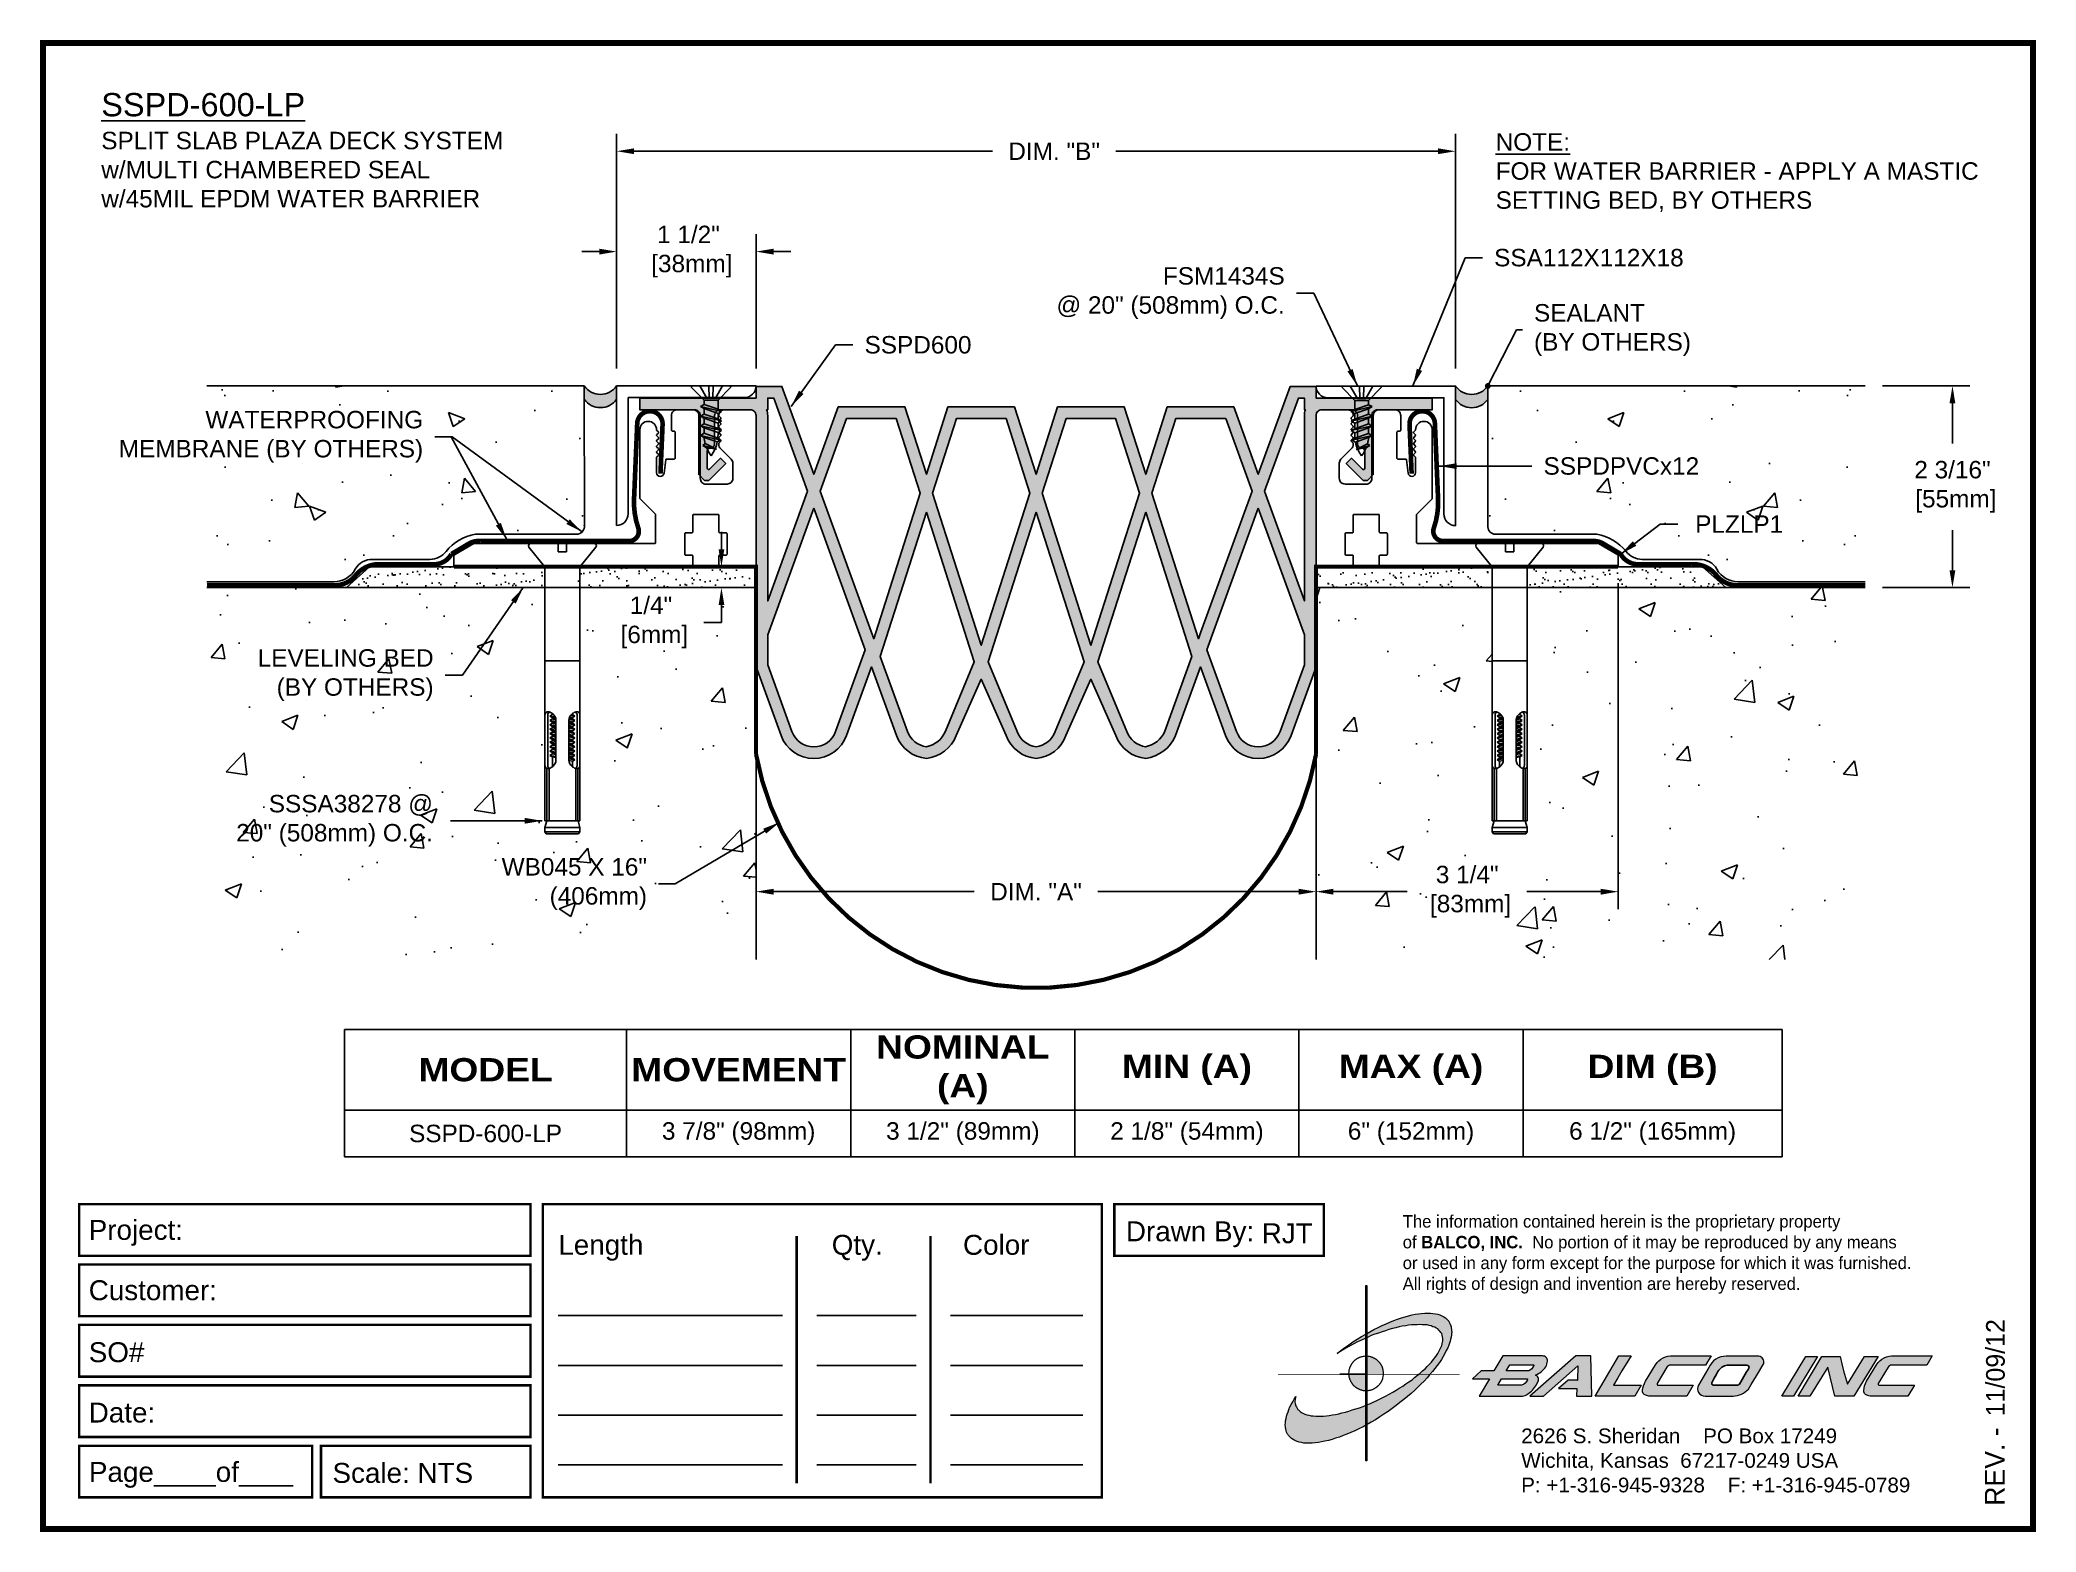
# Paper-space layout 'Layout1' of a CAD drawing. Header units: inches. Extents: x 0 to 10, y 0 to 7.5.
# The model-space entities are those that its viewports show. They can reach past a viewport. Long polylines and large blocks are cut down to what shows.
import ezdxf

# ---------------------------------------------------------------- set-up
doc = ezdxf.new("R2010")
doc.units = ezdxf.units.IN
doc.header["$MEASUREMENT"] = 0
for name, color, linetype in [('Anchors', 4, 'Continuous'), ('Border', 7, 'Continuous'), ('Conditions', 1, 'Continuous'), ('Dimensions', 3, 'Continuous'), ('Fillers', 2, 'Continuous'), ('Metals', 7, 'Continuous'), ('Seal', 5, 'Continuous'), ('TABLE', 1, 'Continuous'), ('Text', 2, 'Continuous')]:
    doc.layers.add(name, color=color, linetype=linetype)
doc.styles.add('ARIAL', font='arial.ttf')
doc.styles.add('Copyright', font='ERASDEMI.TTF')
doc.dimstyles.new('ARIAL', dxfattribs={"dimtxt": 0.1875, "dimasz": 0.1875, "dimexe": 0.1875, "dimexo": 0.1875, "dimgap": 0.1875, "dimtad": 0, "dimtih": 1, "dimtoh": 1, "dimdec": 4, "dimzin": 0, "dimdsep": 46, "dimlunit": 4, "dimtxsty": 'ARIAL', "dimcen": 0.1875, "dimadec": 0, "dimazin": 0, "dimtfac": 1, "dimtdec": 4, "dimtofl": 0, "dimtmove": 0, "dimatfit": 3, "dimfxl": 0, "dimfrac": 2, "dimtolj": 1, "dimtzin": 0, "dimarcsym": 0})
pattern_1 = [(37.5, (-22.60436, -6.20877), (-0.00629934, 0.1926824), [0, -0.152, 0, -0.17, 0, -0.1625]), (7.5, (-22.60436, -6.20877), (0.1769777, 0.2822146), [0, -0.082, 0, -0.137, 0, -0.0525]), (327.5, (-22.72736, -6.20877), (0.3114142, 0.0005659), [0, -0.05, 0, -0.18, 0, -0.235]), (317.5, (-22.72736, -6.20877), (0.3006127, 0.0877676), [0, -0.025, 0, -0.118, 0, -0.135])]
pattern_2 = [(37.5, (-25.81427, -6.20877), (-0.0062993, 0.1926824), [0, -0.152, 0, -0.17, 0, -0.1625]), (7.5, (-25.81427, -6.20877), (0.1769777, 0.2822146), [0, -0.082, 0, -0.137, 0, -0.0525]), (327.5, (-25.93727, -6.20877), (0.3114142, 0.0005659), [0, -0.05, 0, -0.18, 0, -0.235]), (317.5, (-25.93727, -6.20877), (0.3006127, 0.0877676), [0, -0.025, 0, -0.118, 0, -0.135])]

psp = doc.layouts.get("Layout1")

# ---------------------------------------------------------------- texts
at = {"insert": (6.828, 1.576), "char_height": 0.0625, "width": 50.295, "attachment_point": 1, "style": 'Copyright'}
psp.add_mtext('The information contained herein is the proprietary property\\Pof {\\fEras Bold ITC|b0|i0|c0|p34;BALCO, INC.}  No portion of it may be reproduced by any means\\Por used in any form except for the purpose for which it was furnished.\\PAll rights of design and invention are hereby reserved.', dxfattribs=at)
at = {"layer": 'Border', "insert": (7.423, 0.505), "char_height": 0.074, "width": 2.3438, "attachment_point": 1, "style": 'ARIAL'}
psp.add_mtext('2626 S. Sheridan    PO Box 17249\\PWichita, Kansas  67217-0249 USA \\PP: +1-316-945-9328    F: +1-316-945-0789', dxfattribs=at)

msp = doc.modelspace()

# ---------------------------------------------------------------- texts
at = {"layer": 'Text', "style": 'ARIAL'}
for s, insert, char_height, width, attachment_point in [('{\\LSSPD-600-LP\\P\\H0.75x;\\lSPLIT SLAB PLAZA DECK SYSTEM\\Pw/MULTI CHAMBERED SEAL\\Pw/45MIL EPDM WATER BARRIER}', (-1.13687, 3.14968), 0.25, 4.7396332, 1), ('{\\LNOTE:}\\PFOR WATER BARRIER - APPLY A MASTIC SETTING BED, BY OTHERS', (13.85886, 2.71791), 0.1875, 5.9299694, 1), ('\\A1;PLZLP1', (16.00494, -1.48452), 0.1875, 1.5723882, 4), ('SSSA38278 @\\P20" (508mm) O.C.', (2.43018, -4.67514), 0.1875, 3.3236063, 6)]:
    msp.add_mtext(s, dxfattribs=dict(at, insert=insert, char_height=char_height, width=width, attachment_point=attachment_point))
at = {"layer": 'Text', "char_height": 0.1875, "style": 'ARIAL'}
for s, insert, attachment_point in [('SSA112X112X18', (13.84267, 1.37862), 4), ('FSM1434S\\P@ 20" (508mm) O.C.', (11.59048, 0.99927), 6), ('SEALANT\\P(BY OTHERS)', (14.27148, 0.60241), 4), ('SSPD600', (7.07184, 0.44171), 4), ('WATERPROOFING\\PMEMBRANE (BY OTHERS)', (2.32483, -0.546), 6), ('SSPDPVCx12', (14.37402, -0.86143), 4), ('LEVELING BED\\P(BY OTHERS)', (2.43701, -3.10862), 6), ('WB045 X 16"\\P(406mm)', (4.73232, -5.35427), 6)]:
    msp.add_mtext(s, dxfattribs=dict(at, insert=insert, attachment_point=attachment_point))

# ---------------------------------------------------------------- blocks, each defined once
blk = doc.blocks.new('ACADlogo')
h = blk.add_hatch(color=256)
h.paths.add_polyline_path([(-3.346, 1.223), (-3.351, 1.223), (-3.351, 0.979), (-3.346, 0.982)])
h.paths.add_polyline_path([(-3.346, 0.961), (-3.351, 0.959), (-3.351, 0.868), (-3.346, 0.868)])
h.paths.add_polyline_path([(-3.346, 0.777), (-3.351, 0.777), (-3.351, 0.699), (-3.351, 0.695), (-3.35, 0.695), (-3.346, 0.695)])
h.paths.add_polyline_path([(-3.346, 0.864), (-3.346, 0.868), (-3.35, 0.868), (-3.351, 0.868), (-3.351, 0.777), (-3.346, 0.777), (-3.346, 0.778), (-3.348, 0.778)])
h.paths.add_polyline_path([(-3.346, 0.524), (-3.351, 0.521), (-3.351, 0.342), (-3.346, 0.342)])
h.paths.add_polyline_path([(-3.346, 0.695), (-3.351, 0.695), (-3.351, 0.621), (-3.346, 0.623)])
h.paths.add_polyline_path([(-3.346, 0.623), (-3.351, 0.621), (-3.351, 0.521), (-3.346, 0.524)])
h.paths.add_polyline_path([(-3.346, 0.982), (-3.351, 0.979), (-3.351, 0.959), (-3.346, 0.961)])
h = blk.add_hatch(color=175)
h.paths.add_polyline_path([(-3.518, 0.573), (-3.534, 0.571), (-3.548, 0.569), (-3.562, 0.567), (-3.576, 0.567), (-3.589, 0.566), (-3.602, 0.567), (-3.614, 0.568), (-3.625, 0.569), (-3.636, 0.572), (-3.646, 0.574), (-3.656, 0.577), (-3.664, 0.581), (-3.673, 0.585), (-3.679, 0.589), (-3.685, 0.595), (-3.688, 0.598), (-3.691, 0.6), (-3.695, 0.607), (-3.699, 0.614), (-3.703, 0.621), (-3.704, 0.626), (-3.705, 0.631), (-3.706, 0.637), (-3.706, 0.642), (-3.705, 0.648), (-3.705, 0.653), (-3.703, 0.659), (-3.702, 0.665), (-3.71, 0.652), (-3.717, 0.639), (-3.725, 0.626), (-3.731, 0.613), (-3.737, 0.601), (-3.741, 0.589), (-3.746, 0.577), (-3.749, 0.566), (-3.751, 0.555), (-3.753, 0.544), (-3.754, 0.538), (-3.754, 0.533), (-3.755, 0.523), (-3.754, 0.513), (-3.753, 0.508), (-3.752, 0.503), (-3.75, 0.494), (-3.748, 0.486), (-3.743, 0.477), (-3.74, 0.473), (-3.738, 0.469), (-3.734, 0.465), (-3.73, 0.461), (-3.723, 0.455), (-3.715, 0.449), (-3.706, 0.445), (-3.695, 0.44), (-3.685, 0.437), (-3.674, 0.434), (-3.661, 0.432), (-3.648, 0.431), (-3.634, 0.431), (-3.62, 0.431), (-3.604, 0.433), (-3.588, 0.435), (-3.572, 0.438), (-3.556, 0.441), (-3.538, 0.445), (-3.52, 0.449), (-3.503, 0.456), (-3.483, 0.461), (-3.464, 0.469), (-3.445, 0.477), (-3.426, 0.485), (-3.406, 0.494), (-3.385, 0.503), (-3.364, 0.514), (-3.351, 0.521), (-3.351, 0.621), (-3.364, 0.616), (-3.382, 0.609), (-3.4, 0.603), (-3.418, 0.598), (-3.436, 0.592), (-3.453, 0.587), (-3.47, 0.583), (-3.486, 0.579), (-3.503, 0.576)])
h.paths.add_polyline_path([(-3.215, 0.687), (-3.251, 0.667), (-3.289, 0.649), (-3.327, 0.631), (-3.345, 0.623), (-3.346, 0.623), (-3.346, 0.524), (-3.343, 0.525), (-3.323, 0.537), (-3.302, 0.549), (-3.28, 0.563), (-3.259, 0.577), (-3.238, 0.59), (-3.218, 0.605), (-3.198, 0.62), (-3.179, 0.635), (-3.16, 0.65), (-3.141, 0.665), (-3.123, 0.681), (-3.106, 0.696), (-3.089, 0.712), (-3.074, 0.727), (-3.058, 0.743), (-3.043, 0.759), (-3.03, 0.775), (-3.028, 0.777), (-3.085, 0.777), (-3.091, 0.772), (-3.105, 0.761), (-3.118, 0.75), (-3.134, 0.739), (-3.149, 0.729), (-3.165, 0.718), (-3.182, 0.707), (-3.198, 0.697)])
h.paths.add_polyline_path([(-2.921, 1.009), (-2.922, 1.015), (-2.924, 1.02), (-2.926, 1.029), (-2.931, 1.038), (-2.934, 1.043), (-2.936, 1.047), (-2.94, 1.05), (-2.943, 1.054), (-2.951, 1.06), (-2.959, 1.066), (-2.968, 1.071), (-2.978, 1.075), (-2.989, 1.079), (-3, 1.081), (-3.013, 1.083), (-3.026, 1.084), (-3.04, 1.084), (-3.054, 1.084), (-3.07, 1.083), (-3.085, 1.081), (-3.102, 1.079), (-3.118, 1.075), (-3.136, 1.07), (-3.153, 1.066), (-3.171, 1.06), (-3.191, 1.054), (-3.21, 1.047), (-3.229, 1.039), (-3.248, 1.031), (-3.268, 1.022), (-3.289, 1.012), (-3.31, 1.002), (-3.33, 0.991), (-3.346, 0.982), (-3.346, 0.961), (-3.342, 0.962), (-3.323, 0.971), (-3.305, 0.978), (-3.287, 0.984), (-3.268, 0.991), (-3.251, 0.996), (-3.234, 1.002), (-3.216, 1.007), (-3.199, 1.011), (-3.182, 1.015), (-3.167, 1.018), (-3.15, 1.021), (-3.136, 1.023), (-3.121, 1.025), (-3.107, 1.026), (-3.093, 1.026), (-3.079, 1.027), (-3.067, 1.026), (-3.054, 1.026), (-3.043, 1.025), (-3.032, 1.022), (-3.022, 1.02), (-3.013, 1.016), (-3.004, 1.013), (-2.997, 1.009), (-2.989, 1.005), (-2.983, 0.999), (-2.98, 0.996), (-2.978, 0.994), (-2.973, 0.987), (-2.969, 0.981), (-2.967, 0.973), (-2.965, 0.965), (-2.964, 0.957), (-2.964, 0.949), (-2.964, 0.944), (-2.965, 0.94), (-2.967, 0.93), (-2.969, 0.921), (-2.973, 0.911), (-2.978, 0.901), (-2.983, 0.891), (-2.989, 0.881), (-2.996, 0.871), (-3.004, 0.86), (-3.012, 0.849), (-3.021, 0.838), (-3.032, 0.827), (-3.042, 0.816), (-3.053, 0.805), (-3.065, 0.794), (-3.077, 0.783), (-3.085, 0.777), (-3.028, 0.777), (-3.016, 0.791), (-3.004, 0.806), (-2.992, 0.822), (-2.981, 0.837), (-2.971, 0.852), (-2.962, 0.866), (-2.954, 0.882), (-2.946, 0.896), (-2.939, 0.91), (-2.934, 0.924), (-2.929, 0.938), (-2.926, 0.944), (-2.925, 0.951), (-2.922, 0.963), (-2.92, 0.975), (-2.92, 0.982), (-2.919, 0.987), (-2.92, 0.999), (-2.92, 1.005)])
h.paths.add_polyline_path([(-3.372, 0.966), (-3.393, 0.953), (-3.415, 0.94), (-3.435, 0.925), (-3.455, 0.911), (-3.475, 0.897), (-3.494, 0.882), (-3.468, 0.898), (-3.439, 0.915), (-3.41, 0.93), (-3.396, 0.938), (-3.38, 0.945), (-3.351, 0.959), (-3.351, 0.979)])
h = blk.add_hatch(color=256)
h.paths.add_polyline_path([(-3.268, 0.814), (-3.27, 0.819), (-3.273, 0.824), (-3.276, 0.828), (-3.279, 0.833), (-3.282, 0.837), (-3.286, 0.841), (-3.29, 0.845), (-3.294, 0.849), (-3.298, 0.852), (-3.303, 0.855), (-3.308, 0.858), (-3.313, 0.86), (-3.318, 0.863), (-3.323, 0.864), (-3.328, 0.866), (-3.334, 0.867), (-3.339, 0.868), (-3.345, 0.868), (-3.346, 0.868), (-3.346, 0.777), (-3.335, 0.777), (-3.262, 0.777), (-3.262, 0.781), (-3.262, 0.787), (-3.263, 0.792), (-3.264, 0.798), (-3.265, 0.803), (-3.266, 0.808)])
h.paths.add_polyline_path([(-3.351, 0.777), (-3.436, 0.777), (-3.435, 0.773), (-3.435, 0.768), (-3.434, 0.762), (-3.432, 0.757), (-3.431, 0.752), (-3.428, 0.747), (-3.426, 0.742), (-3.423, 0.737), (-3.42, 0.732), (-3.417, 0.728), (-3.414, 0.723), (-3.41, 0.719), (-3.406, 0.716), (-3.401, 0.712), (-3.397, 0.709), (-3.392, 0.706), (-3.387, 0.704), (-3.382, 0.701), (-3.377, 0.699), (-3.372, 0.698), (-3.367, 0.696), (-3.361, 0.695), (-3.356, 0.695), (-3.351, 0.695)])
h.paths.add_polyline_path([(-3.346, 0.868), (-3.35, 0.868), (-3.351, 0.868), (-3.351, 0.777), (-3.346, 0.777)])
h = blk.add_hatch(color=256)
h.paths.add_polyline_path([(-2.438, 0.844, 0.412988), (-2.461, 0.869), (-2.663, 0.869), (-2.707, 0.794), (-2.771, 0.794), (-2.815, 0.755), (-2.73, 0.755), (-2.781, 0.668), (-2.563, 0.668, 0.107996), (-2.538, 0.677, 0.108939), (-2.494, 0.724, 0.080345), (-2.483, 0.745, 0.419497), (-2.499, 0.773, 0.149928), (-2.447, 0.815, 0.134283)])
h.paths.add_polyline_path([(-2.507, 0.821, -0.209012), (-2.532, 0.794), (-2.538, 0.794), (-2.646, 0.794), (-2.627, 0.825), (-2.51, 0.825, -0.56619)], flags=16)
h.paths.add_polyline_path([(-2.538, 0.75, -0.241309), (-2.569, 0.722), (-2.688, 0.722), (-2.669, 0.755), (-2.541, 0.755, -0.56619)], flags=16)
for points in [[(-2.285, 0.819), (-2.287, 0.748), (-2.335, 0.748), (-2.383, 0.705), (-2.29, 0.705), (-2.292, 0.668), (-2.215, 0.668), (-2.221, 0.869), (-2.295, 0.869), (-2.527, 0.668), (-2.458, 0.668)], [(-2.018, 0.869), (-2.079, 0.869), (-2.198, 0.668), (-2, 0.668), (-1.968, 0.722), (-2.107, 0.722), (-2.085, 0.759), (-2.064, 0.794)], [(-1.617, 0.869), (-1.807, 0.869, 0.270182), (-1.896, 0.825), (-1.946, 0.742, 0.109019), (-1.961, 0.695, 0.340665), (-1.945, 0.672, 0.129907), (-1.923, 0.668), (-1.738, 0.668), (-1.706, 0.722), (-1.878, 0.722), (-1.882, 0.722, -0.601242), (-1.887, 0.731), (-1.838, 0.813, -0.253048), (-1.821, 0.823), (-1.645, 0.823)], [(-1.083, 0.867), (-1.14, 0.867), (-1.261, 0.667), (-1.26, 0.667), (-1.202, 0.667)], [(-0.96, 0.83), (-0.969, 0.867), (-1.061, 0.867), (-1.179, 0.667), (-1.12, 0.667), (-1.031, 0.812), (-0.995, 0.667), (-0.9, 0.667), (-0.778, 0.867), (-0.846, 0.867), (-0.931, 0.727), (-0.951, 0.795)], [(-0.507, 0.869), (-0.697, 0.869, 0.270182), (-0.786, 0.825), (-0.836, 0.742, 0.109019), (-0.85, 0.695, 0.340665), (-0.835, 0.672, 0.129907), (-0.812, 0.668), (-0.628, 0.668), (-0.595, 0.722), (-0.768, 0.722), (-0.772, 0.722, -0.601242), (-0.777, 0.731), (-0.728, 0.813, -0.253048), (-0.71, 0.823), (-0.534, 0.823)], [(-3.346, 0.623), (-3.351, 0.621), (-3.351, 0.521), (-3.346, 0.524)]]:
    blk.add_hatch(color=256).paths.add_polyline_path(points)
h = blk.add_hatch(color=256)
h.paths.add_polyline_path([(-1.377, 0.868), (-1.383, 0.868), (-1.383, 0.868), (-1.44, 0.868), (-1.492, 0.868), (-1.541, 0.868, 0.297712), (-1.628, 0.811), (-1.68, 0.723, 0.585116), (-1.646, 0.668), (-1.506, 0.668, 0.210586), (-1.429, 0.703), (-1.415, 0.726), (-1.389, 0.769), (-1.352, 0.831, 0.4352)])
h.paths.add_polyline_path([(-1.437, 0.823, -0.603783), (-1.428, 0.805), (-1.431, 0.801), (-1.434, 0.796), (-1.438, 0.789), (-1.474, 0.728, -0.229001), (-1.489, 0.722), (-1.494, 0.722), (-1.501, 0.722), (-1.597, 0.722), (-1.604, 0.722, -0.492401), (-1.613, 0.734), (-1.601, 0.757), (-1.591, 0.775), (-1.582, 0.791, -0.238368), (-1.535, 0.823)], flags=16)
for q in [(-3.48, 0.777), (-3.351, 0.642)]:
    blk.add_line((-3.351, 0.777), q)
at = {"color": 7, "lineweight": 0}
for points in [[(-3.351, 1.223), (-3.346, 1.223), (-3.346, 0.342), (-3.351, 0.342), (-3.351, 1.223)], [(-2.292, 0.668), (-2.215, 0.668), (-2.221, 0.869), (-2.295, 0.869), (-2.527, 0.668), (-2.458, 0.668), (-2.285, 0.819), (-2.287, 0.748), (-2.286, 0.748), (-2.335, 0.748), (-2.383, 0.705), (-2.29, 0.705), (-2.292, 0.668), (-2.292, 0.668)], [(-2.198, 0.668), (-2.079, 0.869), (-2.018, 0.869), (-2.064, 0.794), (-2.085, 0.759), (-2.107, 0.722), (-1.968, 0.722), (-2, 0.668), (-2.198, 0.668), (-2.198, 0.668)], [(-1.383, 0.868), (-1.383, 0.868)], [(-1.261, 0.667), (-1.14, 0.867), (-1.083, 0.867), (-1.202, 0.667), (-1.26, 0.667), (-1.261, 0.667), (-1.261, 0.667)], [(-0.9, 0.667), (-0.995, 0.667), (-1.031, 0.812), (-1.12, 0.667), (-1.179, 0.667), (-1.061, 0.867), (-0.969, 0.867), (-0.96, 0.83), (-0.951, 0.795), (-0.931, 0.727), (-0.846, 0.867), (-0.778, 0.867), (-0.9, 0.667), (-0.9, 0.667)]]:
    blk.add_lwpolyline(points, dxfattribs=at)
at = {"color": 175, "lineweight": 0}
blk.add_lwpolyline([(-2.926, 1.029), (-2.924, 1.02), (-2.922, 1.015), (-2.921, 1.009), (-2.92, 1.005), (-2.92, 0.999), (-2.919, 0.987), (-2.92, 0.982), (-2.92, 0.975), (-2.922, 0.963), (-2.925, 0.951), (-2.926, 0.944), (-2.929, 0.938), (-2.934, 0.924), (-2.939, 0.91), (-2.946, 0.896), (-2.954, 0.882), (-2.962, 0.866), (-2.971, 0.852), (-2.981, 0.837), (-2.992, 0.822), (-3.004, 0.806), (-3.016, 0.791), (-3.03, 0.775), (-3.043, 0.759), (-3.058, 0.743), (-3.074, 0.727), (-3.089, 0.712), (-3.106, 0.696), (-3.123, 0.681), (-3.141, 0.665), (-3.16, 0.65), (-3.179, 0.635), (-3.198, 0.62), (-3.218, 0.605), (-3.238, 0.59), (-3.259, 0.577), (-3.28, 0.563), (-3.302, 0.549), (-3.323, 0.537), (-3.343, 0.525), (-3.364, 0.514), (-3.385, 0.503), (-3.406, 0.494), (-3.426, 0.485), (-3.445, 0.477), (-3.464, 0.469), (-3.483, 0.461), (-3.503, 0.456), (-3.52, 0.449), (-3.538, 0.445), (-3.556, 0.441), (-3.572, 0.438), (-3.588, 0.435), (-3.604, 0.433), (-3.62, 0.431), (-3.634, 0.431), (-3.648, 0.431), (-3.661, 0.432), (-3.674, 0.434), (-3.685, 0.437), (-3.695, 0.44), (-3.706, 0.445), (-3.715, 0.449), (-3.723, 0.455), (-3.73, 0.461), (-3.734, 0.465), (-3.738, 0.469), (-3.74, 0.473), (-3.743, 0.477), (-3.748, 0.486), (-3.75, 0.494), (-3.752, 0.503), (-3.753, 0.508), (-3.754, 0.513), (-3.755, 0.523), (-3.754, 0.533), (-3.754, 0.538), (-3.753, 0.544), (-3.751, 0.555), (-3.749, 0.566), (-3.746, 0.577), (-3.741, 0.589), (-3.737, 0.601), (-3.731, 0.613), (-3.725, 0.626), (-3.717, 0.639), (-3.71, 0.652), (-3.702, 0.665), (-3.703, 0.659), (-3.705, 0.653), (-3.705, 0.648), (-3.706, 0.642), (-3.706, 0.637), (-3.705, 0.631), (-3.704, 0.626), (-3.703, 0.621), (-3.699, 0.614), (-3.695, 0.607), (-3.691, 0.6), (-3.688, 0.598), (-3.685, 0.595), (-3.679, 0.589), (-3.673, 0.585), (-3.664, 0.581), (-3.656, 0.577), (-3.646, 0.574), (-3.636, 0.572), (-3.625, 0.569), (-3.614, 0.568), (-3.602, 0.567), (-3.589, 0.566), (-3.576, 0.567), (-3.562, 0.567), (-3.548, 0.569), (-3.534, 0.571), (-3.518, 0.573), (-3.503, 0.576), (-3.486, 0.579), (-3.47, 0.583), (-3.453, 0.587), (-3.436, 0.592), (-3.418, 0.598), (-3.4, 0.603), (-3.382, 0.609), (-3.364, 0.616), (-3.345, 0.623), (-3.327, 0.631), (-3.289, 0.649), (-3.251, 0.667), (-3.215, 0.687), (-3.198, 0.697), (-3.182, 0.707), (-3.165, 0.718), (-3.149, 0.729), (-3.134, 0.739), (-3.118, 0.75), (-3.105, 0.761), (-3.091, 0.772), (-3.077, 0.783), (-3.065, 0.794), (-3.053, 0.805), (-3.042, 0.816), (-3.032, 0.827), (-3.021, 0.838), (-3.012, 0.849), (-3.004, 0.86), (-2.996, 0.871), (-2.989, 0.881), (-2.983, 0.891), (-2.978, 0.901), (-2.973, 0.911), (-2.969, 0.921), (-2.967, 0.93), (-2.965, 0.94), (-2.964, 0.944), (-2.964, 0.949), (-2.964, 0.957), (-2.965, 0.965), (-2.967, 0.973), (-2.969, 0.981), (-2.973, 0.987), (-2.978, 0.994), (-2.98, 0.996), (-2.983, 0.999), (-2.989, 1.005), (-2.997, 1.009), (-3.004, 1.013), (-3.013, 1.016), (-3.022, 1.02), (-3.032, 1.022), (-3.043, 1.025), (-3.054, 1.026), (-3.067, 1.026), (-3.079, 1.027), (-3.093, 1.026), (-3.107, 1.026), (-3.121, 1.025), (-3.136, 1.023), (-3.15, 1.021), (-3.167, 1.018), (-3.182, 1.015), (-3.199, 1.011), (-3.216, 1.007), (-3.234, 1.002), (-3.251, 0.996), (-3.268, 0.991), (-3.287, 0.984), (-3.305, 0.978), (-3.323, 0.971), (-3.342, 0.962), (-3.38, 0.945), (-3.396, 0.938), (-3.41, 0.93), (-3.439, 0.915), (-3.468, 0.898), (-3.494, 0.882), (-3.475, 0.897), (-3.455, 0.911), (-3.435, 0.925), (-3.415, 0.94), (-3.393, 0.953), (-3.372, 0.966), (-3.351, 0.979), (-3.33, 0.991), (-3.31, 1.002), (-3.289, 1.012), (-3.268, 1.022), (-3.248, 1.031), (-3.229, 1.039), (-3.21, 1.047), (-3.191, 1.054), (-3.171, 1.06), (-3.153, 1.066), (-3.136, 1.07), (-3.118, 1.075), (-3.102, 1.079), (-3.085, 1.081), (-3.07, 1.083), (-3.054, 1.084), (-3.04, 1.084), (-3.026, 1.084), (-3.013, 1.083), (-3, 1.081), (-2.989, 1.079), (-2.978, 1.075), (-2.968, 1.071), (-2.959, 1.066), (-2.951, 1.06), (-2.943, 1.054), (-2.94, 1.05), (-2.936, 1.047), (-2.934, 1.043), (-2.931, 1.038), (-2.926, 1.029), (-2.926, 1.029)], dxfattribs=at)
at = {"color": 7, "lineweight": 0, "const_width": 0.0064}
blk.add_lwpolyline([(-3.262, 0.781), (-3.262, 0.787), (-3.263, 0.792), (-3.264, 0.798), (-3.265, 0.803), (-3.266, 0.808), (-3.268, 0.814), (-3.27, 0.819), (-3.273, 0.824), (-3.276, 0.828), (-3.279, 0.833), (-3.282, 0.837), (-3.286, 0.841), (-3.29, 0.845), (-3.294, 0.849), (-3.298, 0.852), (-3.303, 0.855), (-3.308, 0.858), (-3.313, 0.86), (-3.318, 0.863), (-3.323, 0.864), (-3.328, 0.866), (-3.334, 0.867), (-3.339, 0.868), (-3.345, 0.868), (-3.35, 0.868), (-3.356, 0.868), (-3.361, 0.867), (-3.367, 0.866), (-3.372, 0.865), (-3.377, 0.863), (-3.382, 0.862), (-3.387, 0.859), (-3.392, 0.857), (-3.397, 0.854), (-3.401, 0.851), (-3.406, 0.847), (-3.41, 0.843), (-3.414, 0.839), (-3.417, 0.835), (-3.42, 0.831), (-3.423, 0.826), (-3.426, 0.821), (-3.428, 0.816), (-3.431, 0.811), (-3.432, 0.806), (-3.434, 0.801), (-3.435, 0.795), (-3.435, 0.79), (-3.436, 0.784), (-3.436, 0.779), (-3.435, 0.773), (-3.435, 0.768), (-3.434, 0.762), (-3.432, 0.757), (-3.431, 0.752), (-3.428, 0.747), (-3.426, 0.742), (-3.423, 0.737), (-3.42, 0.732), (-3.417, 0.728), (-3.414, 0.723), (-3.41, 0.719), (-3.406, 0.716), (-3.401, 0.712), (-3.397, 0.709), (-3.392, 0.706), (-3.387, 0.704), (-3.382, 0.701), (-3.377, 0.699), (-3.372, 0.698), (-3.367, 0.696), (-3.361, 0.695), (-3.356, 0.695), (-3.35, 0.695), (-3.345, 0.695), (-3.339, 0.695), (-3.334, 0.696), (-3.328, 0.697), (-3.323, 0.698), (-3.318, 0.7), (-3.313, 0.702), (-3.308, 0.705), (-3.303, 0.708), (-3.298, 0.711), (-3.294, 0.714), (-3.29, 0.718), (-3.286, 0.721), (-3.282, 0.726), (-3.279, 0.73), (-3.276, 0.734), (-3.273, 0.739), (-3.27, 0.744), (-3.268, 0.749), (-3.266, 0.754), (-3.265, 0.76), (-3.264, 0.765), (-3.263, 0.77), (-3.262, 0.776), (-3.262, 0.781)], dxfattribs=at)
at = {"color": 7, "lineweight": 0}
for points in [[(-2.447, 0.815, 0.130368), (-2.438, 0.843, 0.448367), (-2.463, 0.869), (-2.663, 0.869), (-2.707, 0.794), (-2.771, 0.794), (-2.815, 0.755), (-2.73, 0.755), (-2.781, 0.668), (-2.563, 0.668, 0.107996), (-2.538, 0.677, 0.108939), (-2.494, 0.724, 0.077395), (-2.484, 0.744, 0.430878), (-2.499, 0.773, 0.149928)], [(-2.507, 0.821, -0.209012), (-2.532, 0.794), (-2.538, 0.794), (-2.646, 0.794), (-2.627, 0.825), (-2.512, 0.825), (-2.509, 0.825, -0.531288)], [(-1.838, 0.813), (-1.887, 0.731, 0.587385), (-1.882, 0.722), (-1.878, 0.722), (-1.706, 0.722), (-1.738, 0.668), (-1.923, 0.668, -0.129907), (-1.945, 0.672, -0.349839), (-1.961, 0.696, -0.107341), (-1.946, 0.742), (-1.896, 0.825, -0.270182), (-1.807, 0.869), (-1.617, 0.869), (-1.645, 0.823), (-1.821, 0.823, 0.252436)], [(-1.68, 0.723, 0.585116), (-1.646, 0.668), (-1.506, 0.668, 0.210586), (-1.429, 0.703), (-1.415, 0.726), (-1.389, 0.769), (-1.352, 0.831, 0.4352), (-1.377, 0.868), (-1.383, 0.868), (-1.383, 0.868), (-1.44, 0.868), (-1.492, 0.868), (-1.541, 0.868, 0.297712), (-1.628, 0.811)], [(-0.728, 0.813), (-0.777, 0.731, 0.587385), (-0.772, 0.722), (-0.768, 0.722), (-0.595, 0.722), (-0.628, 0.668), (-0.812, 0.668, -0.129907), (-0.835, 0.672, -0.349839), (-0.85, 0.696, -0.107341), (-0.836, 0.742), (-0.786, 0.825, -0.270182), (-0.697, 0.869), (-0.507, 0.869), (-0.534, 0.823), (-0.71, 0.823, 0.252436)], [(-2.569, 0.722), (-2.688, 0.722), (-2.669, 0.755), (-2.543, 0.755), (-2.54, 0.755, -0.531288), (-2.538, 0.75, -0.241309)]]:
    blk.add_lwpolyline(points, format="xyb", close=True, dxfattribs=at)
blk.add_lwpolyline([(-1.437, 0.823), (-1.535, 0.823, 0.238368), (-1.582, 0.791), (-1.591, 0.775), (-1.601, 0.757), (-1.613, 0.734, 0.490298), (-1.604, 0.722), (-1.597, 0.722), (-1.501, 0.722), (-1.494, 0.722), (-1.489, 0.722, 0.229001), (-1.474, 0.728), (-1.438, 0.789), (-1.434, 0.796), (-1.431, 0.801), (-1.428, 0.805, 0.603783)], format="xyb", close=True)
blk.add_lwpolyline([(-2.879, 0.777, 0.00455, 0.00455, 0), (-3.791, 0.777, 0.00183, 0.00183, 0), (-3.791, 0.777, 0.00183, 0.00183, 0)], format="xyseb", dxfattribs=at)
blk = doc.blocks.new('Quantity Data')
at = {"layer": 'Border', "color": 253}
for p, q in [((2.755, 1.254), (3.881, 1.254)), ((4.054, 1.254), (4.553, 1.254)), ((4.725, 1.254), (5.389, 1.254)), ((2.755, 1.004), (3.881, 1.004)), ((4.054, 1.004), (4.553, 1.004)), ((4.725, 1.004), (5.389, 1.004)), ((2.755, 0.754), (3.881, 0.754)), ((4.054, 0.754), (4.553, 0.754)), ((4.725, 0.754), (5.389, 0.754)), ((2.755, 0.504), (3.881, 0.504)), ((4.054, 0.504), (4.553, 0.504)), ((4.725, 0.504), (5.389, 0.504))]:
    blk.add_line(p, q, dxfattribs=at)
at = {"layer": 'Border', "const_width": 0.0125}
blk.add_lwpolyline([(5.485, 0.341), (2.678, 0.341), (2.678, 1.813), (5.485, 1.813)], close=True, dxfattribs=at)
for points in [[(3.953, 1.653), (3.953, 0.412)], [(4.625, 1.653), (4.625, 0.412)]]:
    blk.add_lwpolyline(points, dxfattribs=at)
at = {"layer": 'Border', "style": 'ARIAL'}
for s, p in [('Length', (2.756, 1.559)), ('Qty.', (4.129, 1.559)), ('Color', (4.788, 1.559))]:
    blk.add_text(s, height=0.1, dxfattribs=at).set_placement(p)
blk = doc.blocks.new('Drawn By')
at = {"layer": 'Border', "const_width": 0.0125}
blk.add_lwpolyline([(5.38, 1.813), (6.432, 1.813), (6.432, 1.554), (5.38, 1.554)], close=True, dxfattribs=at)
at = {"layer": 'Border', "style": 'ARIAL'}
blk.add_text('Drawn By: ', height=0.1, dxfattribs=at).set_placement((5.438, 1.627))
blk.add_attdef('XXX', (6.12, 1.617), '', height=0.1, dxfattribs=at)
blk = doc.blocks.new('Project Info')
at = {"layer": 'Border', "const_width": 0.0125}
for points in [[(0.182, 1.813), (2.448, 1.813), (2.448, 1.554), (0.182, 1.554)], [(0.182, 1.51), (2.448, 1.51), (2.448, 1.251), (0.182, 1.251)], [(0.182, 1.207), (2.448, 1.207), (2.448, 0.947), (0.182, 0.947)], [(0.182, 0.904), (2.448, 0.904), (2.448, 0.644), (0.182, 0.644)], [(0.182, 0.6), (1.352, 0.6), (1.352, 0.341), (0.182, 0.341)], [(1.396, 0.6), (2.448, 0.6), (2.448, 0.341), (1.396, 0.341)]]:
    blk.add_lwpolyline(points, close=True, dxfattribs=at)
at = {"layer": 'Border', "style": 'ARIAL'}
for s, p in [('Project:', (0.23, 1.634)), ('Customer:', (0.23, 1.331)), ('SO#', (0.23, 1.02)), ('Date:', (0.23, 0.717)), ('Page%%u        %%uof%%u       ', (0.231, 0.419)), ('Scale: NTS', (1.454, 0.414))]:
    blk.add_text(s, height=0.1, dxfattribs=at).set_placement(p)
blk = doc.blocks.new('REV')
at = {"style": 'Copyright'}
blk.add_text('REV. -', height=0.1, rotation=90, dxfattribs=at).set_placement((-0.142, 0.117))
at = {"style": 'Copyright', "flags": 4}
blk.add_attdef('REVISIONDATE', (-0.142, 0.566), '', height=0.0938, rotation=90, dxfattribs=at)
blk = doc.blocks.new('PLZLP1')
blk.add_lwpolyline([(1.247, 0.73, 0.198912), (1.25, 0.737), (1.25, 1.473, 1), (1.07, 1.473, -0.198912), (1.067, 1.466), (1.051, 1.45, 0.414214), (1.051, 1.436), (1.067, 1.42, -0.198912), (1.07, 1.413, -0.198912), (1.067, 1.406), (1.051, 1.39, 0.414214), (1.051, 1.376), (1.067, 1.36, -0.198912), (1.07, 1.353, -0.198912), (1.067, 1.346), (1.051, 1.33, 0.414214), (1.051, 1.316), (1.067, 1.3, -0.198912), (1.07, 1.293, -0.198912), (1.067, 1.286), (1.051, 1.27, 0.414214), (1.051, 1.256), (1.067, 1.24, -0.198912), (1.07, 1.233, -0.198912), (1.067, 1.226), (1.051, 1.21, 0.414214), (1.051, 1.196), (1.067, 1.18, -0.198912), (1.07, 1.173), (1.07, 1.01, -0.93609), (0.99, 1.005), (0.971, 1.149, 0.376062), (0.961, 1.158), (0.88, 1.158, -0.414214), (0.87, 1.168), (0.87, 1.448, -0.414214), (0.88, 1.458), (0.9, 1.458, 0.414214), (0.91, 1.468), (0.91, 1.626, 0.414214), (0.847, 1.688), (0.662, 1.688, 0.414214), (0.6, 1.626), (0.6, 0.951, -0.414214), (0.537, 0.888), (0.312, 0.888, -0.414214), (0.25, 0.951), (0.25, 1.112, -0.198912), (0.268, 1.156), (0.382, 1.27, 0.198912), (0.4, 1.314), (0.4, 1.326, 0.198912), (0.397, 1.333), (0.381, 1.348, -0.414214), (0.381, 1.363), (0.397, 1.378, 0.198912), (0.4, 1.386, 0.198912), (0.397, 1.393), (0.381, 1.408, -0.414214), (0.381, 1.423), (0.397, 1.438, 0.198912), (0.4, 1.446, 0.198912), (0.397, 1.453), (0.381, 1.468, -0.414214), (0.381, 1.483), (0.397, 1.498, 0.198912), (0.4, 1.506, 0.198912), (0.397, 1.513), (0.381, 1.528, -0.414214), (0.381, 1.543), (0.397, 1.558, 0.198912), (0.4, 1.566, 0.198912), (0.397, 1.573), (0.381, 1.588, -0.414214), (0.381, 1.603), (0.397, 1.618, 0.198912), (0.4, 1.626, 0.414214), (0.337, 1.688), (0.062, 1.688, 0.414214), (0, 1.626), (0, 0.01, 0.414214), (0.01, 0), (0.39, 0, 0.414214), (0.4, 0.01), (0.4, 0.115, 0.414214), (0.39, 0.125), (0.322, 0.125, -0.414214), (0.312, 0.135), (0.312, 0.355, -0.414214), (0.322, 0.365), (0.39, 0.365, 0.414214), (0.4, 0.375), (0.4, 0.553, -0.414214), (0.41, 0.563), (0.67, 0.563, -0.414214), (0.68, 0.553), (0.68, 0.375, 0.414214), (0.69, 0.365), (0.757, 0.365, -0.414214), (0.767, 0.355), (0.767, 0.135, -0.414214), (0.757, 0.125), (0.69, 0.125, 0.414214), (0.68, 0.115), (0.68, 0.01, 0.414214), (0.69, 0), (3.24, 0, 0.414214), (3.25, 0.01), (3.25, 0.119, 0.267949), (3.245, 0.128), (3.036, 0.249, 0.131652), (3.031, 0.25), (1.09, 0.25, -0.414214), (1.08, 0.26), (1.08, 0.558, -0.198912), (1.083, 0.565)], format="xyb", close=True)
blk = doc.blocks.new('SSSA38278')
for p, q in [((-0.341, 0), (-0.045, 0)), ((-0.045, 0), (-0.045, -0.09)), ((0.045, 0), (0.341, 0)), ((0.045, 0), (0.045, -0.09)), ((-0.191, -0.246), (-0.36, -0.039)), ((-0.045, -0.09), (0.045, -0.09)), ((0.191, -0.246), (0.36, -0.039)), ((-0.187, -0.256), (-0.187, -2.982)), ((0.188, -0.256), (0.188, -2.982)), ((-0.187, -1.262), (0.188, -1.262)), ((-0.157, -1.843), (-0.157, -2.387)), ((-0.135, -1.857), (-0.108, -1.84)), ((-0.135, -1.857), (-0.089, -1.849)), ((-0.135, -1.857), (-0.108, -1.873)), ((-0.135, -1.904), (-0.108, -1.887)), ((-0.135, -1.904), (-0.071, -1.893)), ((-0.135, -1.904), (-0.108, -1.92)), ((-0.108, -1.83), (-0.108, -1.84)), ((-0.108, -1.84), (-0.098, -1.838)), ((-0.078, -1.867), (-0.108, -1.873)), ((-0.108, -1.873), (-0.108, -1.887)), ((-0.108, -1.887), (-0.073, -1.88)), ((-0.07, -1.912), (-0.108, -1.92)), ((-0.108, -1.92), (-0.108, -1.934)), ((-0.108, -1.934), (-0.07, -1.926)), ((-0.07, -1.896), (-0.07, -2.334)), ((0.071, -1.895), (0.108, -1.887)), ((0.071, -1.896), (0.071, -2.334)), ((0.071, -1.915), (0.135, -1.904)), ((0.071, -1.915), (0.135, -1.904)), ((0.108, -1.92), (0.071, -1.928)), ((0.108, -1.873), (0.072, -1.881)), ((0.078, -1.867), (0.135, -1.857)), ((0.093, -1.844), (0.108, -1.84)), ((0.108, -1.83), (0.108, -1.84)), ((0.135, -1.857), (0.108, -1.84)), ((0.135, -1.857), (0.108, -1.873)), ((0.108, -1.873), (0.108, -1.887)), ((0.135, -1.904), (0.108, -1.887)), ((0.135, -1.904), (0.108, -1.92)), ((0.108, -1.92), (0.108, -1.934)), ((0.158, -1.843), (0.158, -2.387)), ((-0.135, -1.951), (-0.108, -1.934)), ((-0.135, -1.951), (-0.07, -1.94)), ((-0.135, -1.951), (-0.108, -1.967)), ((-0.135, -1.998), (-0.108, -1.981)), ((-0.135, -1.998), (-0.07, -1.986)), ((-0.135, -1.998), (-0.108, -2.014)), ((-0.135, -2.044), (-0.108, -2.028)), ((-0.135, -2.044), (-0.07, -2.033)), ((-0.135, -2.044), (-0.108, -2.061)), ((-0.135, -2.091), (-0.108, -2.075)), ((-0.135, -2.091), (-0.07, -2.08)), ((-0.135, -2.091), (-0.108, -2.108)), ((-0.135, -2.138), (-0.108, -2.122)), ((-0.135, -2.138), (-0.07, -2.127)), ((-0.135, -2.138), (-0.108, -2.155)), ((-0.07, -1.959), (-0.108, -1.967)), ((-0.108, -1.967), (-0.108, -1.981)), ((-0.108, -1.981), (-0.07, -1.973)), ((-0.07, -2.006), (-0.108, -2.014)), ((-0.108, -2.014), (-0.108, -2.028)), ((-0.108, -2.028), (-0.07, -2.02)), ((-0.07, -2.053), (-0.108, -2.061)), ((-0.108, -2.061), (-0.108, -2.075)), ((-0.108, -2.075), (-0.07, -2.067)), ((-0.07, -2.1), (-0.108, -2.108)), ((-0.108, -2.108), (-0.108, -2.122)), ((-0.108, -2.122), (-0.07, -2.114)), ((-0.07, -2.147), (-0.108, -2.155)), ((0.071, -1.942), (0.108, -1.934)), ((0.071, -1.962), (0.135, -1.951)), ((0.108, -1.967), (0.071, -1.975)), ((0.071, -1.989), (0.108, -1.981)), ((0.071, -2.009), (0.135, -1.998)), ((0.108, -2.014), (0.071, -2.022)), ((0.071, -2.036), (0.108, -2.028)), ((0.071, -2.056), (0.135, -2.044)), ((0.108, -2.061), (0.071, -2.069)), ((0.071, -2.083), (0.108, -2.075)), ((0.071, -2.103), (0.135, -2.091)), ((0.108, -2.108), (0.071, -2.116)), ((0.071, -2.13), (0.108, -2.122)), ((0.071, -2.149), (0.135, -2.138)), ((0.135, -1.951), (0.108, -1.934)), ((0.135, -1.951), (0.108, -1.967)), ((0.108, -1.967), (0.108, -1.981)), ((0.135, -1.998), (0.108, -1.981)), ((0.135, -1.998), (0.108, -2.014)), ((0.108, -2.014), (0.108, -2.028)), ((0.135, -2.044), (0.108, -2.028)), ((0.135, -2.044), (0.108, -2.061)), ((0.108, -2.061), (0.108, -2.075)), ((0.135, -2.091), (0.108, -2.075)), ((0.135, -2.091), (0.108, -2.108)), ((0.108, -2.108), (0.108, -2.122)), ((0.135, -2.138), (0.108, -2.122)), ((0.135, -2.138), (0.108, -2.155)), ((-0.135, -2.185), (-0.108, -2.169)), ((-0.135, -2.185), (-0.07, -2.174)), ((-0.135, -2.185), (-0.108, -2.202)), ((-0.135, -2.232), (-0.108, -2.215)), ((-0.135, -2.232), (-0.07, -2.221)), ((-0.135, -2.232), (-0.108, -2.248)), ((-0.135, -2.279), (-0.108, -2.262)), ((-0.135, -2.279), (-0.07, -2.268)), ((-0.135, -2.279), (-0.108, -2.295)), ((-0.135, -2.326), (-0.108, -2.309)), ((-0.135, -2.326), (-0.07, -2.315)), ((-0.135, -2.326), (-0.108, -2.342)), ((-0.108, -2.155), (-0.108, -2.169)), ((-0.108, -2.169), (-0.07, -2.16)), ((-0.07, -2.193), (-0.108, -2.202)), ((-0.108, -2.202), (-0.108, -2.215)), ((-0.108, -2.215), (-0.07, -2.207)), ((-0.07, -2.24), (-0.108, -2.248)), ((-0.108, -2.248), (-0.108, -2.262)), ((-0.108, -2.262), (-0.07, -2.254)), ((-0.07, -2.287), (-0.108, -2.295)), ((-0.108, -2.295), (-0.108, -2.309)), ((-0.108, -2.309), (-0.07, -2.301)), ((-0.07, -2.334), (-0.108, -2.342)), ((-0.108, -2.342), (-0.108, -2.401)), ((0.108, -2.155), (0.071, -2.163)), ((0.071, -2.177), (0.108, -2.169)), ((0.071, -2.196), (0.135, -2.185)), ((0.108, -2.202), (0.071, -2.21)), ((0.071, -2.224), (0.108, -2.215)), ((0.071, -2.243), (0.135, -2.232)), ((0.108, -2.248), (0.071, -2.257)), ((0.071, -2.27), (0.108, -2.262)), ((0.071, -2.29), (0.135, -2.279)), ((0.108, -2.295), (0.071, -2.303)), ((0.108, -2.155), (0.108, -2.169)), ((0.135, -2.185), (0.108, -2.169)), ((0.135, -2.185), (0.108, -2.202)), ((0.108, -2.202), (0.108, -2.215)), ((0.135, -2.232), (0.108, -2.215)), ((0.135, -2.232), (0.108, -2.248)), ((0.108, -2.248), (0.108, -2.262)), ((0.135, -2.279), (0.108, -2.262)), ((0.135, -2.279), (0.108, -2.295)), ((0.108, -2.295), (0.108, -2.401)), ((-0.166, -2.42), (-0.166, -2.982)), ((-0.143, -2.42), (-0.143, -2.982)), ((0.143, -2.42), (0.143, -2.982)), ((0.166, -2.42), (0.166, -2.982)), ((-0.187, -3.053), (-0.168, -2.982)), ((-0.187, -2.982), (0.188, -2.982)), ((0.168, -2.982), (0.188, -3.053)), ((-0.187, -3.053), (0.188, -3.053)), ((-0.187, -3.053), (-0.187, -3.099)), ((-0.187, -3.099), (0.188, -3.099)), ((-0.187, -3.099), (-0.174, -3.123)), ((-0.174, -3.123), (0.174, -3.123)), ((0.188, -3.099), (0.174, -3.123)), ((0.188, -3.053), (0.188, -3.099))]:
    blk.add_line(p, q)
for centre, radius, start, end in [((-0.341, -0.024), 0.0239, 90, 219.032), ((0.341, -0.024), 0.0239, 320.968, 90), ((-0.202, -0.256), 0.015, 0, 39.1666), ((0.203, -0.256), 0.015, 140.8334, 180), ((-0.159, -1.839), 0.0276, 135, 168.9394), ((-0.135, -1.843), 0.0524, 168.9394, 180), ((-0.159, -1.839), 0.0276, 101.0606, 135), ((-0.155, -1.863), 0.0524, 76.6123, 101.0606), ((-0.129, -1.839), 0.0276, 135, 168.9394), ((-0.105, -1.843), 0.0524, 168.9394, 180), ((-0.129, -1.839), 0.0276, 110.9085, 135), ((-0.161, -1.888), 0.0783, 59.3028, 76.6123), ((-0.179, -1.919), 0.114, 45, 59.3028), ((-0.179, -1.919), 0.114, 30.6972, 45), ((-0.148, -1.901), 0.0783, 13.3877, 30.6972), ((-0.123, -1.895), 0.0524, 358.2993, 13.3877), ((0.123, -1.895), 0.0524, 166.6123, 181.7007), ((0.148, -1.901), 0.0783, 149.3028, 166.6123), ((0.179, -1.919), 0.114, 135, 149.3028), ((0.179, -1.919), 0.114, 120.6972, 135), ((0.161, -1.888), 0.0783, 103.3877, 120.6972), ((0.129, -1.839), 0.0276, 45, 69.0915), ((0.155, -1.863), 0.0524, 78.9394, 103.3877), ((0.129, -1.839), 0.0276, 11.0606, 45), ((0.105, -1.843), 0.0524, 360, 11.0606), ((0.159, -1.839), 0.0276, 45, 78.9394), ((0.159, -1.839), 0.0276, 11.0606, 45), ((0.135, -1.843), 0.0524, 0, 11.0606), ((-0.148, -2.329), 0.0783, 329.3028, 346.6123), ((-0.123, -2.335), 0.0524, 346.6123, 1.7007), ((0.123, -2.335), 0.0524, 178.2993, 193.3877), ((0.148, -2.329), 0.0783, 193.3877, 210.6972), ((-0.135, -2.387), 0.0524, 180, 191.0606), ((-0.159, -2.392), 0.0276, 191.0606, 225), ((-0.159, -2.392), 0.0276, 225, 258.9394), ((-0.155, -2.367), 0.0524, 258.9394, 283.3877), ((-0.105, -2.387), 0.0524, 180, 191.0606), ((-0.129, -2.392), 0.0276, 191.0606, 225), ((-0.129, -2.392), 0.0276, 225, 249.0915), ((-0.161, -2.342), 0.0783, 283.3877, 300.6972), ((-0.179, -2.311), 0.114, 300.6972, 315), ((-0.179, -2.311), 0.114, 315, 329.3028), ((0.179, -2.311), 0.114, 210.6972, 225), ((0.179, -2.311), 0.114, 225, 239.3028), ((0.161, -2.342), 0.0783, 239.3028, 256.6123), ((0.129, -2.392), 0.0276, 290.9085, 315), ((0.155, -2.367), 0.0524, 256.6123, 281.0606), ((0.129, -2.392), 0.0276, 315, 348.9394), ((0.105, -2.387), 0.0524, 348.9394, 0), ((0.159, -2.392), 0.0276, 281.0606, 315), ((0.159, -2.392), 0.0276, 315, 348.9394), ((0.135, -2.387), 0.0524, 348.9394, 360)]:
    blk.add_arc(centre, radius, start, end)
blk = doc.blocks.new('*D6')
at = {"layer": 'Defpoints', "color": 0}
for p in [(15.178, -1.933), (11.928, -3.99), (11.928, -5.437)]:
    blk.add_point(p, dxfattribs=at)
at = {"layer": 'Dimensions', "color": 0, "lineweight": -2}
for p, q in [((15.178, -2.121), (15.178, -5.625)), ((11.928, -4.178), (11.928, -5.625)), ((12.115, -5.437), (12.909, -5.437)), ((14.99, -5.437), (14.196, -5.437))]:
    blk.add_line(p, q, dxfattribs=at)
at = {"layer": 'Dimensions', "color": 0}
for points in [[(12.115, -5.406), (12.115, -5.469), (11.928, -5.437)], [(14.99, -5.406), (14.99, -5.469), (15.178, -5.437)]]:
    blk.add_solid(points, dxfattribs=at)
at = {"layer": 'Dimensions', "color": 0, "insert": (13.553, -5.437), "char_height": 0.1875, "attachment_point": 5, "style": 'ARIAL'}
blk.add_mtext('\\A1;3 1/4"\\P [83mm]', dxfattribs=at)
blk = doc.blocks.new('*D3')
at = {"layer": 'Defpoints', "color": 0}
for p in [(17.833, 0), (18.772, 0), (17.834, -2.168)]:
    blk.add_point(p, dxfattribs=at)
at = {"layer": 'Dimensions', "color": 0, "lineweight": -2}
for p, q in [((18.02, 0), (18.959, 0)), ((18.772, -0.187), (18.772, -0.619)), ((18.772, -1.981), (18.772, -1.549)), ((18.021, -2.168), (18.959, -2.168))]:
    blk.add_line(p, q, dxfattribs=at)
at = {"layer": 'Dimensions', "color": 0}
for points in [[(18.74, -0.187), (18.803, -0.187), (18.772, 0)], [(18.74, -1.981), (18.803, -1.981), (18.772, -2.168)]]:
    blk.add_solid(points, dxfattribs=at)
at = {"layer": 'Dimensions', "color": 0, "insert": (18.772, -1.084), "char_height": 0.1875, "attachment_point": 5, "style": 'ARIAL'}
blk.add_mtext('\\A1;2 3/16"\\P [55mm]', dxfattribs=at)
blk = doc.blocks.new('*D4')
at = {"layer": 'Defpoints', "color": 0}
for p in [(4.405, 1.445), (4.405, 0), (5.905, 0)]:
    blk.add_point(p, dxfattribs=at)
at = {"layer": 'Dimensions', "color": 0, "lineweight": -2}
for p, q in [((4.405, 0.187), (4.405, 1.632)), ((5.905, 0.187), (5.905, 1.632)), ((4.218, 1.445), (4.03, 1.445)), ((6.093, 1.445), (6.28, 1.445))]:
    blk.add_line(p, q, dxfattribs=at)
at = {"layer": 'Dimensions', "color": 0}
for points in [[(4.218, 1.476), (4.218, 1.413), (4.405, 1.445)], [(6.093, 1.476), (6.093, 1.413), (5.905, 1.445)]]:
    blk.add_solid(points, dxfattribs=at)
at = {"layer": 'Dimensions', "color": 0, "insert": (5.178, 1.445), "char_height": 0.1875, "attachment_point": 5, "style": 'ARIAL'}
blk.add_mtext('\\A1;1 1/2"\\P [38mm]', dxfattribs=at)
blk = doc.blocks.new('*D5')
at = {"layer": 'Defpoints', "color": 0}
for p in [(13.428, 2.524), (13.428, 0), (4.405, 0)]:
    blk.add_point(p, dxfattribs=at)
at = {"layer": 'Dimensions', "color": 0, "lineweight": -2}
for p, q in [((4.405, 0.187), (4.405, 2.712)), ((13.428, 0.187), (13.428, 2.712)), ((4.593, 2.524), (8.447, 2.524)), ((13.24, 2.524), (9.775, 2.524))]:
    blk.add_line(p, q, dxfattribs=at)
at = {"layer": 'Dimensions', "color": 0}
for points in [[(4.593, 2.555), (4.593, 2.493), (4.405, 2.524)], [(13.24, 2.555), (13.24, 2.493), (13.428, 2.524)]]:
    blk.add_solid(points, dxfattribs=at)
at = {"layer": 'Dimensions', "color": 0, "insert": (9.111, 2.524), "char_height": 0.1875, "attachment_point": 5, "style": 'ARIAL'}
blk.add_mtext('\\A1;DIM. "B"', dxfattribs=at)
blk = doc.blocks.new('*D7')
at = {"layer": 'Defpoints', "color": 0}
for p in [(5.895, -1.943), (5.365, -2.168), (5.533, -2.168)]:
    blk.add_point(p, dxfattribs=at)
at = {"layer": 'Dimensions', "color": 0, "lineweight": -2}
for p, q in [((5.533, -1.756), (5.533, -1.568)), ((5.708, -1.943), (5.345, -1.943)), ((5.533, -2.356), (5.533, -2.543)), ((5.553, -2.168), (5.72, -2.168)), ((5.533, -2.543), (5.345, -2.543))]:
    blk.add_line(p, q, dxfattribs=at)
at = {"layer": 'Dimensions', "color": 0}
for points in [[(5.502, -1.756), (5.564, -1.756), (5.533, -1.943)], [(5.502, -2.356), (5.564, -2.356), (5.533, -2.168)]]:
    blk.add_solid(points, dxfattribs=at)
at = {"layer": 'Dimensions', "color": 0, "insert": (4.775, -2.543), "char_height": 0.1875, "attachment_point": 5, "style": 'ARIAL'}
blk.add_mtext('\\A1;1/4"\\P [6mm]', dxfattribs=at)
blk = doc.blocks.new('*D8')
at = {"layer": 'Defpoints', "color": 0}
for p in [(5.905, -2.168), (11.928, -2.168), (5.905, -5.437)]:
    blk.add_point(p, dxfattribs=at)
at = {"layer": 'Dimensions', "color": 0, "lineweight": -2}
for p, q in [((5.905, -2.356), (5.905, -5.625)), ((11.928, -2.356), (11.928, -5.625)), ((6.093, -5.437), (8.251, -5.437)), ((11.74, -5.437), (9.58, -5.437))]:
    blk.add_line(p, q, dxfattribs=at)
at = {"layer": 'Dimensions', "color": 0}
for points in [[(6.093, -5.406), (6.093, -5.469), (5.905, -5.437)], [(11.74, -5.406), (11.74, -5.469), (11.928, -5.437)]]:
    blk.add_solid(points, dxfattribs=at)
at = {"layer": 'Dimensions', "color": 0, "insert": (8.916, -5.437), "char_height": 0.1875, "attachment_point": 5, "style": 'ARIAL'}
blk.add_mtext('\\A1;DIM. "A"', dxfattribs=at)
blk = doc.blocks.new('SSA112X112X18')
blk.add_lwpolyline([(0, 0), (-1.5, 0), (-1.5, -1.5, 0.414214), (-1.375, -1.375), (-1.375, -0.125), (-0.125, -0.125, 0.414214)], format="xyb", close=True)
blk = doc.blocks.new('FSM1434S')
for p, q in [((0.202, 0), (-0.202, 0)), ((-0.122, 0), (-0.046, -0.132)), ((-0.024, 0), (-0.019, -0.132)), ((0.024, 0), (0.019, -0.132)), ((0.122, 0), (0.046, -0.132)), ((-0.209, -0.016), (-0.075, -0.154)), ((-0.112, -0.221), (-0.075, -0.2)), ((-0.075, -0.154), (0.075, -0.154)), ((-0.075, -0.154), (-0.075, -0.2)), ((0.075, -0.251), (-0.075, -0.2)), ((-0.046, -0.132), (0.046, -0.132)), ((0.209, -0.016), (0.075, -0.154)), ((0.075, -0.154), (0.075, -0.251)), ((0.113, -0.273), (-0.112, -0.221)), ((-0.112, -0.221), (-0.075, -0.243)), ((-0.112, -0.325), (-0.075, -0.303)), ((0.113, -0.376), (-0.112, -0.325)), ((-0.112, -0.325), (-0.075, -0.346)), ((-0.112, -0.428), (-0.075, -0.406)), ((0.113, -0.479), (-0.112, -0.428)), ((-0.112, -0.428), (-0.075, -0.449)), ((-0.075, -0.243), (-0.075, -0.246)), ((-0.075, -0.243), (-0.075, -0.303)), ((-0.075, -0.243), (0.075, -0.295)), ((0.075, -0.354), (-0.075, -0.303)), ((-0.075, -0.346), (0.075, -0.398)), ((-0.075, -0.346), (-0.075, -0.406)), ((0.075, -0.458), (-0.075, -0.406)), ((0.113, -0.273), (0.075, -0.251)), ((0.113, -0.273), (0.075, -0.295)), ((0.075, -0.295), (0.075, -0.298)), ((0.075, -0.295), (0.075, -0.354)), ((0.113, -0.376), (0.075, -0.354)), ((0.113, -0.376), (0.075, -0.398)), ((0.075, -0.398), (0.075, -0.458)), ((-0.112, -0.531), (-0.075, -0.509)), ((0.105, -0.581), (-0.112, -0.531)), ((-0.112, -0.531), (-0.075, -0.553)), ((-0.089, -0.64), (-0.063, -0.619)), ((0.058, -0.681), (-0.089, -0.64)), ((-0.089, -0.64), (-0.051, -0.661)), ((-0.075, -0.509), (-0.075, -0.449)), ((-0.075, -0.449), (0.075, -0.501)), ((0.073, -0.56), (-0.075, -0.509)), ((-0.075, -0.553), (0.067, -0.602)), ((0.058, -0.681), (-0.063, -0.619)), ((0.105, -0.581), (0.067, -0.602)), ((0.105, -0.581), (0.073, -0.56)), ((0.113, -0.479), (0.075, -0.458)), ((0.113, -0.479), (0.075, -0.501)), ((0.075, -0.524), (0.075, -0.501)), ((-0.051, -0.661), (0.058, -0.681))]:
    blk.add_line(p, q)
for centre, radius, start, end in [((-0.202, -0.01), 0.0096, 90, 224.3206), ((0.202, -0.01), 0.0096, 315.6794, 90), ((0.298, -0.526), 0.373, 184.1974, 194.4309), ((-0.298, -0.526), 0.373, 336.5004, 348.2654), ((-0.298, -0.526), 0.373, 354.6624, 0.1882), ((0.298, -0.526), 0.373, 201.2487, 216.9667), ((-0.298, -0.526), 0.373, 323.0333, 335.8104)]:
    blk.add_arc(centre, radius, start, end)
blk = doc.blocks.new('Sealant')
blk.add_hatch(color=253).paths.add_polyline_path([(0, 0, -0.522486), (-0.347, 0), (-0.347, -0.143, 0.522486), (0, -0.143)])
for centre in [(-0.174, 0.121), (-0.174, -0.022)]:
    blk.add_arc(centre, 0.211, 214.8271, 325.1729)
blk = doc.blocks.new('*T17')
at = {"layer": 'TABLE', "color": 0, "linetype": 'ByBlock', "lineweight": -2}
for p, q in [((0, 0), (15.462, 0)), ((0, 0), (0, -1.369)), ((3.035, 0), (3.035, -1.369)), ((5.446, 0), (5.446, -1.369)), ((7.856, 0), (7.856, -1.369)), ((10.266, 0), (10.266, -1.369)), ((12.676, 0), (12.676, -1.369)), ((15.462, 0), (15.462, -1.369)), ((0, -0.869), (15.462, -0.869)), ((0, -1.369), (15.462, -1.369))]:
    blk.add_line(p, q, dxfattribs=at)
at = {"layer": 'TABLE', "color": 2, "attachment_point": 5, "style": 'ARIAL'}
for s, insert, char_height, width in [('{\\fArial Black|b0|i0|c0|p34;NOMINAL (A)}', (6.651, -0.434), 0.25, 2.29027), ('{\\fArial Black|b0|i0|c0|p34;MODEL}', (1.518, -0.434), 0.25, 2.91527), ('{\\fArial Black|b0|i0|c0|p34;MOVEMENT}', (4.24, -0.434), 0.25, 2.29027), ('{\\fArial Black|b0|i0|c0|p34;MIN (A)}', (9.061, -0.434), 0.25, 2.29027), ('{\\fArial Black|b0|i0|c0|p34;MAX (A)}', (11.471, -0.434), 0.25, 2.29027), ('{\\fArial Black|b0|i0|c0|p34;DIM (B)}', (14.069, -0.434), 0.25, 2.66527), ('SSPD-600-LP', (1.518, -1.119), 0.1875, 2.91527), ('3 7/8" (98mm)', (4.24, -1.119), 0.1875, 2.29027), ('3 1/2" (89mm)', (6.651, -1.119), 0.1875, 2.29027), ('2 1/8" (54mm)', (9.061, -1.119), 0.1875, 2.29027), ('6" (152mm)', (11.471, -1.119), 0.1875, 2.29027), ('6 1/2" (165mm)', (14.069, -1.119), 0.1875, 2.66527)]:
    blk.add_mtext(s, dxfattribs=dict(at, insert=insert, char_height=char_height, width=width))
blk = doc.blocks.new('SSPD600')
h = blk.add_hatch(color=256)
h.paths.add_polyline_path([(3.314, 0.03), (3.082, -0.694), (2.85, 0.03), (2.134, 0.03), (1.871, -0.694), (1.528, 0.25), (1.25, 0.25), (1.25, 0.125), (0, 0.125), (0, 0), (0.571, 0, -0.414214), (0.634, -0.063), (0.634, -0.697), (0.697, -0.76), (0.742, -0.76), (0.924, -0.578), (0.868, -0.521), (0.75, -0.639, -0.668179), (0.724, -0.629), (0.724, -0.45, -0.414214), (0.764, -0.41, 0.414214), (0.804, -0.37), (0.804, -0.063, -0.414214), (0.867, 0), (1.187, 0, -0.414214), (1.25, -0.063), (1.25, -2.765), (1.519, -3.503, 0.315299), (1.871, -3.75, 0.315299), (2.223, -3.503), (2.492, -2.765), (2.761, -3.503, 0.292514), (3.082, -3.749, 0.274694), (3.403, -3.503), (3.671, -2.898), (3.94, -3.503, 0.292514), (4.261, -3.749, 0.298466), (4.582, -3.503), (4.851, -2.898), (5.12, -3.503, 0.292514), (5.441, -3.749, 0.264013), (5.762, -3.503), (6.03, -2.765), (6.299, -3.503, 0.315299), (6.651, -3.75, 0.315299), (7.004, -3.503), (7.272, -2.765), (7.272, -0.063, -0.414214), (7.335, 0), (7.655, 0, -0.414214), (7.718, -0.063), (7.718, -0.37, 0.414214), (7.758, -0.41, -0.414214), (7.798, -0.45), (7.798, -0.629, -0.668179), (7.773, -0.639), (7.655, -0.521), (7.598, -0.578), (7.78, -0.76), (7.825, -0.76), (7.888, -0.697), (7.888, -0.063, -0.414214), (7.951, 0), (8.522, 0), (8.522, 0.125), (7.272, 0.125), (7.272, 0.25), (6.995, 0.25), (6.651, -0.694), (6.388, 0.03), (5.673, 0.03), (5.441, -0.694), (5.209, 0.03), (4.493, 0.03), (4.261, -0.694), (4.029, 0.03)])
h.paths.add_polyline_path([(3.938, -0.095), (4.196, -0.898), (3.671, -2.532), (3.147, -0.898), (3.405, -0.095)], flags=16)
h.paths.add_polyline_path([(3.016, -0.898), (2.515, -2.462), (1.938, -0.876), (2.222, -0.095), (2.758, -0.095)], flags=16)
h.paths.add_polyline_path([(4.585, -0.095), (5.117, -0.095), (5.375, -0.898), (4.851, -2.532), (4.327, -0.898)], flags=16)
h.paths.add_polyline_path([(3.082, -1.103), (3.597, -2.71), (3.286, -3.458, -0.260324), (3.08, -3.623, -0.279008), (2.878, -3.461), (2.584, -2.653)], flags=16)
h.paths.add_polyline_path([(4.261, -1.103), (4.777, -2.71), (4.465, -3.461, -0.288275), (4.262, -3.623, -0.281903), (4.058, -3.461), (3.746, -2.71)], flags=16)
h.paths.add_polyline_path([(1.804, -0.876), (1.375, -2.056), (1.375, -0.063, 0.085638), (1.364, 0), (1.375, 0), (1.375, 0.125), (1.44, 0.125)], flags=16)
h.paths.add_polyline_path([(5.764, -0.095), (6.301, -0.095), (6.585, -0.876), (6.03, -2.4), (6.008, -2.462), (5.506, -0.898)], flags=16)
h.paths.add_polyline_path([(1.871, -1.059), (2.425, -2.583), (2.106, -3.461, -0.315299), (1.871, -3.625, -0.315299), (1.636, -3.461), (1.375, -2.743), (1.375, -2.422)], flags=16)
h.paths.add_polyline_path([(5.441, -1.103), (5.938, -2.653), (5.646, -3.457, -0.248103), (5.438, -3.623, -0.277706), (5.237, -3.461), (4.925, -2.71)], flags=16)
h.paths.add_polyline_path([(6.651, -1.059), (7.147, -2.422), (7.147, -2.743), (6.886, -3.461, -0.315299), (6.651, -3.625, -0.315299), (6.417, -3.461), (6.097, -2.583)], flags=16)
h.paths.add_polyline_path([(6.718, -0.876), (7.082, 0.125), (7.147, 0.125), (7.147, 0), (7.158, 0, 0.085638), (7.147, -0.063), (7.147, -2.056)], flags=16)
for points in [[(7.272, -0.063, -0.414214), (7.335, 0), (7.655, 0, -0.414214), (7.718, -0.063), (7.718, -0.37, 0.414214), (7.758, -0.41, -0.414214), (7.798, -0.45), (7.798, -0.629, -0.668179), (7.773, -0.639), (7.655, -0.521), (7.598, -0.578), (7.78, -0.76), (7.825, -0.76), (7.888, -0.697), (7.888, -0.063, -0.414214), (7.951, 0), (8.522, 0), (8.522, 0.125), (7.272, 0.125), (7.272, 0.25), (6.995, 0.25), (6.651, -0.694), (6.388, 0.03), (5.673, 0.03), (5.441, -0.694), (5.209, 0.03), (4.493, 0.03), (4.261, -0.694), (4.029, 0.03), (3.314, 0.03), (3.082, -0.694), (2.85, 0.03), (2.134, 0.03), (1.871, -0.694), (1.528, 0.25), (1.25, 0.25), (1.25, 0.125), (0, 0.125), (0, 0), (0.571, 0, -0.414214), (0.634, -0.063), (0.634, -0.697), (0.697, -0.76), (0.742, -0.76), (0.924, -0.578), (0.868, -0.521), (0.75, -0.639, -0.668179), (0.724, -0.629), (0.724, -0.45, -0.414214), (0.764, -0.41, 0.414214), (0.804, -0.37), (0.804, -0.063, -0.414214), (0.867, 0), (1.187, 0, -0.414214), (1.25, -0.063), (1.25, -2.765), (1.519, -3.503, 0.315299), (1.871, -3.75, 0.315299), (2.223, -3.503), (2.492, -2.765), (2.761, -3.503, 0.292514), (3.082, -3.749, 0.274694), (3.403, -3.503), (3.671, -2.898), (3.94, -3.503, 0.292514), (4.261, -3.749, 0.298466), (4.582, -3.503), (4.851, -2.898), (5.12, -3.503, 0.292514), (5.441, -3.749, 0.264013), (5.762, -3.503), (6.03, -2.765), (6.299, -3.503, 0.315299), (6.651, -3.75, 0.315299), (7.004, -3.503), (7.272, -2.765)], [(1.804, -0.876), (1.375, -2.056), (1.375, -0.063, 0.085638), (1.364, 0), (1.375, 0), (1.375, 0.125), (1.44, 0.125)], [(6.718, -0.876), (7.147, -2.056), (7.147, -0.063, -0.085638), (7.158, 0), (7.147, 0), (7.147, 0.125), (7.082, 0.125)], [(1.871, -1.059), (2.425, -2.583), (2.106, -3.461, -0.315299), (1.871, -3.625, -0.315299), (1.636, -3.461), (1.375, -2.743), (1.375, -2.422)], [(6.651, -1.059), (6.097, -2.583), (6.417, -3.461, 0.315299), (6.651, -3.625, 0.315299), (6.886, -3.461), (7.147, -2.743), (7.147, -2.422)], [(3.082, -1.103), (3.597, -2.71), (3.286, -3.458, -0.260324), (3.08, -3.623, -0.279008), (2.878, -3.461), (2.584, -2.653)], [(4.261, -1.103), (4.777, -2.71), (4.465, -3.461, -0.288275), (4.262, -3.623, -0.281903), (4.058, -3.461), (3.746, -2.71)], [(5.441, -1.103), (5.938, -2.653), (5.646, -3.457, -0.248103), (5.438, -3.623, -0.277706), (5.237, -3.461), (4.925, -2.71)]]:
    blk.add_lwpolyline(points, format="xyb", close=True)
for points in [[(2.222, -0.095), (2.758, -0.095), (3.016, -0.898), (2.515, -2.462), (1.938, -0.876)], [(3.147, -0.898), (3.405, -0.095), (3.938, -0.095), (4.196, -0.898), (3.671, -2.532)], [(4.327, -0.898), (4.585, -0.095), (5.117, -0.095), (5.375, -0.898), (4.851, -2.532)], [(5.506, -0.898), (5.764, -0.095), (6.301, -0.095), (6.585, -0.876), (6.03, -2.4), (6.008, -2.462)]]:
    blk.add_lwpolyline(points, close=True)

# ---------------------------------------------------------------- dimensions: what is measured, and where the dimension line sits
at = {"layer": 'Dimensions'}
for base, p1, p2, text, picture, middle in [((13.42759, 2.52413), (4.4051, 0), (13.42759, 0), 'DIM. "B"', '*D5', (9.11097, 2.52413)), ((5.90518, -5.43746), (11.92759, -2.16812), (5.90518, -2.16812), 'DIM. "A"', '*D8', (8.91567, -5.43746))]:
    dim = msp.add_linear_dim(base=base, p1=p1, p2=p2, text=text, dimstyle='ARIAL', override={"dimpost": '\\X'}, dxfattribs=at)
    dim.commit()
    dim.dimension.update_dxf_attribs({"geometry": picture, "text_midpoint": middle, "dimtype": 160})
for base, p1, p2, picture, middle in [((4.4051, 1.44462), (5.9051, 0), (4.4051, 0), '*D4', (5.17807, 1.44462)), ((11.92759, -5.43746), (15.17759, -1.93312), (11.92759, -3.99029), '*D6', (13.55259, -5.43746))]:
    dim = msp.add_linear_dim(base=base, p1=p1, p2=p2, dimstyle='ARIAL', override={"dimpost": '\\X'}, dxfattribs=at)
    dim.commit()
    dim.dimension.update_dxf_attribs({"geometry": picture, "text_midpoint": middle, "dimtype": 160})
for base, p1, p2, picture, middle in [((18.77167, 0), (17.83384, -2.16812), (17.83277, 0), '*D3', (18.77167, -1.08406)), ((5.53296, -2.16812), (5.89518, -1.94312), (5.36518, -2.16812), '*D7', (4.77516, -2.54312))]:
    dim = msp.add_linear_dim(base=base, p1=p1, p2=p2, angle=90, dimstyle='ARIAL', override={"dimpost": '\\X'}, dxfattribs=at)
    dim.commit()
    dim.dimension.update_dxf_attribs({"geometry": picture, "text_midpoint": middle, "dimtype": 160})

# ---------------------------------------------------------------- hatches: boundary and pattern name
at = {"layer": 'Conditions'}
h = msp.add_hatch(dxfattribs=at)
h.set_pattern_fill('AR-CONC', color=256, scale=0.25, style=0)
h.set_pattern_definition([(50, (-56.4926, -5.988), (1.79315, -0.15688), [0.1875, -2.0625]), (355, (-56.4926, -5.988), (-0.34688, 1.88048), [0.15, -1.65]), (100.4514, (-56.3432, -6.0011), (1.446273, 1.7236), [0.15935, -1.752855]), (46.1842, (-56.4926, -5.488), (2.6681, -0.4138), [0.28125, -3.09375]), (96.6356, (-56.2702, -5.5225), (2.33666, 2.435295), [0.23903, -2.62928]), (351.184, (-56.4926, -5.488), (2.33665, 2.4353), [0.225, -2.475]), (21, (-56.2426, -5.613), (1.492268, -1.006547), [0.1875, -2.0625]), (326, (-56.2426, -5.613), (0.60829, 1.812875), [0.15, -1.65]), (71.4514, (-56.1182, -5.697), (2.100557, 0.806326), [0.15935, -1.752855]), (37.5, (-56.4926, -5.98804), (0.0303996, 0.8322346), [0, -1.63, 0, -1.675, 0, -1.65625]), (7.5, (-56.4926, -5.988), (0.657674, 0.986029), [0, -0.955, 0, -1.5925, 0, -0.63125]), (327.5, (-57.0501, -5.98804), (1.334556, -0.056387), [0, -0.625, 0, -1.95, 0, -2.5875]), (317.5, (-57.3001, -5.988), (1.457965, 0.250262), [0, -0.8125, 0, -1.295, 0, -1.8375])])
h.paths.add_polyline_path([(17.83277, 0), (13.77473, 0), (13.77473, -1.5931), (14.94626, -1.59364, -0.18325064), (15.2613, -1.7799, 0.22793311), (15.43627, -1.86404), (16.04979, -1.86404, -0.28037285), (16.23806, -1.97031, 0.2715506), (16.46841, -2.10537), (17.83277, -2.10537)])
h = msp.add_hatch(dxfattribs=at)
h.set_pattern_fill('AR-CONC', color=256, scale=0.25, style=0)
h.set_pattern_definition([(130, (74.3254, -5.988), (-1.79315, -0.15688), [0.1875, -2.0625]), (185, (74.3254, -5.988), (0.34688, 1.88048), [0.15, -1.65]), (79.5486, (74.176, -6.0011), (-1.446273, 1.7236), [0.15935, -1.752855]), (133.8158, (74.3254, -5.488), (-2.6681, -0.4138), [0.28125, -3.09375]), (83.3644, (74.103, -5.5225), (-2.33666, 2.435295), [0.23903, -2.62928]), (188.816, (74.3254, -5.488), (-2.33665, 2.4353), [0.225, -2.475]), (159, (74.0754, -5.613), (-1.492268, -1.006547), [0.1875, -2.0625]), (214, (74.0754, -5.613), (-0.60829, 1.812875), [0.15, -1.65]), (108.5486, (73.951, -5.697), (-2.100557, 0.806326), [0.15935, -1.752855]), (142.5, (74.32535, -5.98804), (-0.0303996, 0.8322346), [0, -1.63, 0, -1.675, 0, -1.65625]), (172.5, (74.32535, -5.988), (-0.657674, 0.986029), [0, -0.955, 0, -1.5925, 0, -0.63125]), (212.5, (74.88285, -5.98804), (-1.334556, -0.056387), [0, -0.625, 0, -1.95, 0, -2.5875]), (222.5, (75.1329, -5.988), (-1.457965, 0.250262), [0, -0.8125, 0, -1.295, 0, -1.8375])])
h.paths.add_polyline_path([(0, 0), (4.05804, 0), (4.05804, -1.5931), (2.88651, -1.59364, 0.18325064), (2.57147, -1.7799, -0.22793311), (2.3965, -1.86404), (1.78298, -1.86404, 0.28037285), (1.59471, -1.97031, -0.2715506), (1.36437, -2.10537), (0, -2.10537)])
h = msp.add_hatch(dxfattribs=at)
h.set_pattern_fill('AR-SAND', color=256, scale=0.1, style=0)
h.set_pattern_definition(pattern_2)
h.paths.add_polyline_path([(3.60525, -2.16812), (3.60525, -1.94877, 0.09676873), (3.60414, -1.94312), (2.66518, -1.94312), (1.74893, -1.94312), (1.49893, -2.16812)])
h = msp.add_hatch(dxfattribs=at)
h.set_pattern_fill('AR-SAND', color=256, scale=0.1, style=0)
h.set_pattern_definition(pattern_2)
h.paths.add_polyline_path([(5.90518, -2.16812), (5.90518, -1.94312), (3.98135, -1.94312, 0.09676873), (3.98025, -1.94877), (3.98025, -2.16812)])
h = msp.add_hatch(dxfattribs=at)
h.set_pattern_fill('AR-SAND', color=256, scale=0.1, style=0)
h.set_pattern_definition(pattern_1)
h.paths.add_polyline_path([(13.82268, -2.16812), (13.82268, -1.94877, 0.09676873), (13.82158, -1.94312), (11.92759, -1.94312), (11.92759, -2.16812)])
h = msp.add_hatch(dxfattribs=at)
h.set_pattern_fill('AR-SAND', color=256, scale=0.1, style=0)
h.set_pattern_definition(pattern_1)
h.paths.add_polyline_path([(16.33384, -2.16812), (16.08384, -1.94312), (14.19878, -1.94312, 0.09676873), (14.19768, -1.94877), (14.19768, -2.16812)])
h = msp.add_hatch(dxfattribs=at)
h.set_pattern_fill('AR-CONC', color=256, scale=0.25, style=0)
h.set_pattern_definition([(50, (-25.8143, -6.2088), (1.79315, -0.15688), [0.1875, -2.0625]), (355, (-25.8143, -6.2088), (-0.34688, 1.88048), [0.15, -1.65]), (100.4514, (-25.6648, -6.2218), (1.44627, 1.7236), [0.15935, -1.75286]), (46.184, (-25.8143, -5.7088), (2.6681, -0.4138), [0.28125, -3.09375]), (96.636, (-25.592, -5.7433), (2.33666, 2.4353), [0.23903, -2.62928]), (351.184, (-25.8143, -5.7088), (2.33665, 2.4353), [0.225, -2.475]), (21, (-25.5643, -5.8338), (1.49227, -1.00655), [0.1875, -2.0625]), (326, (-25.5643, -5.8338), (0.60829, 1.81288), [0.15, -1.65]), (71.4514, (-25.4399, -5.9177), (2.10056, 0.80633), [0.15935, -1.75286]), (37.5, (-25.81427, -6.2088), (0.0304, 0.832235), [0, -1.63, 0, -1.675, 0, -1.65625]), (7.5, (-25.8143, -6.2088), (0.657674, 0.98603), [0, -0.955, 0, -1.5925, 0, -0.63125]), (327.5, (-26.37177, -6.2088), (1.334556, -0.056387), [0, -0.625, 0, -1.95, 0, -2.5875]), (317.5, (-26.6218, -6.2088), (1.457965, 0.250262), [0, -0.8125, 0, -1.295, 0, -1.8375])])
h.paths.add_polyline_path([(5.90518, -6.16812), (5.90518, -2.16812), (3.98025, -2.16812), (3.98025, -4.67514), (3.96094, -4.67514), (3.98025, -4.74602), (3.98025, -4.79252), (3.96682, -4.81577), (3.61867, -4.81577), (3.60525, -4.79252), (3.60525, -4.74602), (3.62456, -4.67514), (3.60525, -4.67514), (3.60525, -2.16812), (-0.00107, -2.16812), (-0.00107, -6.16812)])
h.paths.add_polyline_path([(4.43858, -2.2066), (5.11174, -2.2066), (5.11174, -2.71559), (4.43858, -2.71559)], flags=24)
h.paths.add_polyline_path([(0.94376, -2.85192), (2.47373, -2.85192), (2.47373, -3.36532), (0.94376, -3.36532)], flags=24)
h = msp.add_hatch(dxfattribs=at)
h.set_pattern_fill('AR-CONC', color=256, scale=0.25, style=0)
h.set_pattern_definition([(50, (-22.6044, -6.2088), (1.79315, -0.15688), [0.1875, -2.0625]), (355, (-22.6044, -6.2088), (-0.34688, 1.88048), [0.15, -1.65]), (100.4514, (-22.455, -6.2218), (1.44627, 1.7236), [0.15935, -1.752855]), (46.184, (-22.6044, -5.7088), (2.6681, -0.4138), [0.28125, -3.09375]), (96.6356, (-22.382, -5.7433), (2.33666, 2.4353), [0.23903, -2.62928]), (351.184, (-22.6044, -5.7088), (2.33665, 2.4353), [0.225, -2.475]), (21, (-22.3544, -5.8338), (1.49227, -1.006547), [0.1875, -2.0625]), (326, (-22.3544, -5.8338), (0.60829, 1.812875), [0.15, -1.65]), (71.4514, (-22.23, -5.9177), (2.10056, 0.806326), [0.15935, -1.752855]), (37.5, (-22.60436, -6.2088), (0.0304, 0.832235), [0, -1.63, 0, -1.675, 0, -1.65625]), (7.5, (-22.6044, -6.2088), (0.657674, 0.98603), [0, -0.955, 0, -1.5925, 0, -0.63125]), (327.5, (-23.16186, -6.2088), (1.334556, -0.056387), [0, -0.625, 0, -1.95, 0, -2.5875]), (317.5, (-23.4119, -6.2088), (1.457965, 0.250262), [0, -0.8125, 0, -1.295, 0, -1.8375])])
h.paths.add_polyline_path([(14.19768, -2.16812), (14.19768, -4.67514), (14.17837, -4.67514), (14.19768, -4.74602), (14.19768, -4.79252), (14.18426, -4.81577), (13.8361, -4.81577), (13.82268, -4.79252), (13.82268, -4.74602), (13.84199, -4.67514), (13.82268, -4.67514), (13.82268, -2.16812), (11.92759, -2.16812), (11.92759, -6.16812), (17.83384, -6.16812), (17.83384, -2.16812)])
h.paths.add_polyline_path([(13.15895, -5.18296), (13.94623, -5.18296), (13.94623, -5.69195), (13.15895, -5.69195)], flags=24)

# ---------------------------------------------------------------- linework, layer by layer
for p, q in [((4.05804, 0), (0, 0)), ((13.77473, 0), (17.83277, 0)), ((13.77473, 0), (13.77473, -1.5194)), ((4.05804, 0), (4.05859, -1.50967))]:
    msp.add_line(p, q, dxfattribs=at)
for points in [[(0, -2.10537), (1.36437, -2.10537, 0.2715506), (1.59471, -1.97031, -0.28037285), (1.78298, -1.86404), (2.3965, -1.86404, 0.22793311), (2.57147, -1.7799, -0.18325064), (2.88651, -1.59364), (3.99306, -1.59296, 0.37837537), (4.05804, -1.5, 1.39892814)], [(17.83277, -2.10537), (16.46841, -2.10537, -0.2715506), (16.23806, -1.97031, 0.28037285), (16.04979, -1.86404), (15.43627, -1.86404, -0.22793311), (15.2613, -1.7799, 0.18325064), (14.94626, -1.59364), (13.83971, -1.59296, -0.37837537), (13.77473, -1.5, -1.39892814)]]:
    msp.add_lwpolyline(points, format="xyb", dxfattribs=at)
for points in [[(5.90518, -2.16812), (1.49893, -2.16812), (1.74893, -1.94312), (5.90518, -1.94312)], [(11.92759, -2.16812), (16.33384, -2.16812), (16.08384, -1.94312), (11.92759, -1.94312)]]:
    msp.add_lwpolyline(points, close=True, dxfattribs=at)
for points in [[(5.90518, -6.16812), (5.90518, -2.16812), (-0.00107, -2.16812)], [(11.92759, -6.16812), (11.92759, -2.16812), (17.83384, -2.16812)]]:
    msp.add_lwpolyline(points, dxfattribs=at)
at = {"layer": 'Fillers'}
for points, const_width in [([(-0.00107, -2.14312), (1.37473, -2.14312, 0.22721568), (1.59955, -2.0354, -0.24352538), (1.86808, -1.91678), (2.44389, -1.91682, 0.27457893), (2.62901, -1.80688), (2.81596, -1.69512, -0.16068664), (2.93876, -1.66764), (4.53846, -1.66764, 0.51560743), (4.6385, -1.52713, -0.09501007), (4.59303, -1.2135), (4.62718, -0.4015, -0.97494435), (4.89999, -0.40605), (4.87726, -0.9424)], 0.05), ([(17.83384, -2.14312), (16.45804, -2.14312, -0.22721568), (16.23322, -2.0354, 0.24352538), (15.96469, -1.91678), (15.38888, -1.91682, -0.27457893), (15.20376, -1.80688), (15.01681, -1.69512, 0.16068664), (14.89401, -1.66764), (13.29431, -1.66764, -0.51560743), (13.19428, -1.52713, 0.09501007), (13.23974, -1.2135), (13.2056, -0.4015, 0.97494435), (12.93278, -0.40605), (12.95552, -0.9424)], 0.05), ([(2.65518, -1.94312), (5.90518, -1.94312), (5.90518, -3.95985, 0.83429954), (11.92759, -3.95985), (11.92759, -1.94312), (15.17466, -1.94312)], 0.045)]:
    msp.add_lwpolyline(points, format="xyb", dxfattribs=dict(at, const_width=const_width))

# ---------------------------------------------------------------- block references
msp.add_blockref('*T17', (1.4779, -6.91892))
at = {"layer": 'Anchors'}
for name, p in [('FSM1434S', (5.42111, 0)), ('SSSA38278', (14.01018, -1.69312))]:
    msp.add_blockref(name, p, dxfattribs=at)
at = {"layer": 'Anchors', "xscale": -1}
for name, p in [('FSM1434S', (12.41788, -0.00124)), ('SSSA38278', (3.82259, -1.69312))]:
    msp.add_blockref(name, p, dxfattribs=at)
at = {"layer": 'Conditions', "color": 1}
for p in [(4.4051, 0), (13.77465, -0.00124)]:
    msp.add_blockref('Sealant', p, dxfattribs=at)
at = {"layer": 'Metals'}
for name, p in [('SSA112X112X18', (5.9051, 0)), ('PLZLP1', (11.92759, -1.94312))]:
    msp.add_blockref(name, p, dxfattribs=at)
at = {"layer": 'Metals', "xscale": -1}
for name, p in [('SSA112X112X18', (11.92759, -0.00124)), ('PLZLP1', (5.90518, -1.94312))]:
    msp.add_blockref(name, p, dxfattribs=at)
at = {"layer": 'Seal'}
msp.add_blockref('SSPD600', (4.65509, -0.25512), dxfattribs=at)

msp.set_redraw_order([(e.dxf.handle, doc.entitydb.next_handle()) for e in msp.query("TEXT MTEXT ATTDEF DIMENSION ARC_DIMENSION")])  # texts and dimensions are drawn at this point

# ---------------------------------------------------------------- leaders
at = {"layer": 'Text', "annotation_type": 0, "has_hookline": 1}
for points, override, hookline_direction, text_width in [([(12.96884, 0), (13.53017, 1.37862), (13.71767, 1.37862)], {"dimgap": 0.125, "dimtad": 0}, 0, 2.01569), ([(12.37281, 0), (11.90298, 0.99927), (11.71548, 0.99927)], {"dimgap": 0.125, "dimtad": 0}, 1, 2.41793), ([(6.2818, -0.22), (6.75934, 0.44171), (6.94684, 0.44171)], {"dimgap": 0.125, "dimtad": 0}, 0, 1.12602), ([(13.77473, 0), (14.08398, 0.60241), (14.14648, 0.60241)], {"dimasz": 0.0625, "dimgap": 0.125, "dimtad": 0, "dimldrblk": 'Dot'}, 0, 1.66282), ([(4.03411, -1.56966), (2.63733, -0.546), (2.44983, -0.546)], {"dimgap": 0.125, "dimtad": 0}, 1, 3.24557), ([(13.25137, -0.86143), (14.24902, -0.86143)], {"dimgap": 0.125, "dimtad": 0}, 0, 1.64862), ([(15.20376, -1.80688), (15.62994, -1.48452), (15.81744, -1.48452)], {"dimgap": 0.1875, "dimtad": 0}, 0, 0.87815), ([(3.40207, -2.16812), (2.74951, -3.10862), (2.56201, -3.10862)], {"dimgap": 0.125, "dimtad": 0}, 1, 1.8594), ([(3.60525, -4.67514), (2.61768, -4.67514)], {"dimgap": 0.1875, "dimtad": 0}, 1, 2.08578)]:
    msp.add_leader(points, dimstyle='ARIAL', override=override, dxfattribs=dict(at, hookline_direction=hookline_direction, text_width=text_width))
at = {"layer": 'Text'}
msp.add_leader([(3.22297, -1.65166), (2.62757, -0.546)], dimstyle='ARIAL', override={"dimgap": 0.125, "dimtad": 0}, dxfattribs=at)
msp.add_leader([(6.15922, -4.69125), (5.03458, -5.35427), (4.85732, -5.35427)], dimstyle='ARIAL', dxfattribs=at)

# ---------------------------------------------------------------- linework, layer by layer
at = {"layer": 'Border', "const_width": 0.03}
psp.add_lwpolyline([(0, 7.461), (9.993, 7.461), (9.993, 0), (0, 0)], close=True, dxfattribs=at)

# ---------------------------------------------------------------- block references
for name, p in [('Project Info', (0, -0.182)), ('Quantity Data', (-0.168, -0.182))]:
    psp.add_blockref(name, p)
psp.add_blockref('Drawn By', (0, -0.182)).add_auto_attribs({'XXX': 'RJT'})
at = {"layer": 'Border'}
psp.add_blockref('ACADlogo', (9.993, 0), dxfattribs=at)
at = {"layer": 'Text'}
psp.add_blockref('REV', (9.993, 0), dxfattribs=at).add_auto_attribs({'REVISIONDATE': '11/09/12'})

psp.set_redraw_order([(e.dxf.handle, doc.entitydb.next_handle()) for e in psp.query("TEXT MTEXT ATTDEF DIMENSION ARC_DIMENSION")])  # texts and dimensions are drawn at this point

# ---------------------------------------------------------------- viewports
at = {"layer": 'Border'}
psp.add_viewport(center=(4.997, 3.73), size=(9.993, 7.46055), view_center_point=(8.93796, -4.30161), view_height=15.9788618, dxfattribs=at)

doc.saveas('drawing.dxf')
